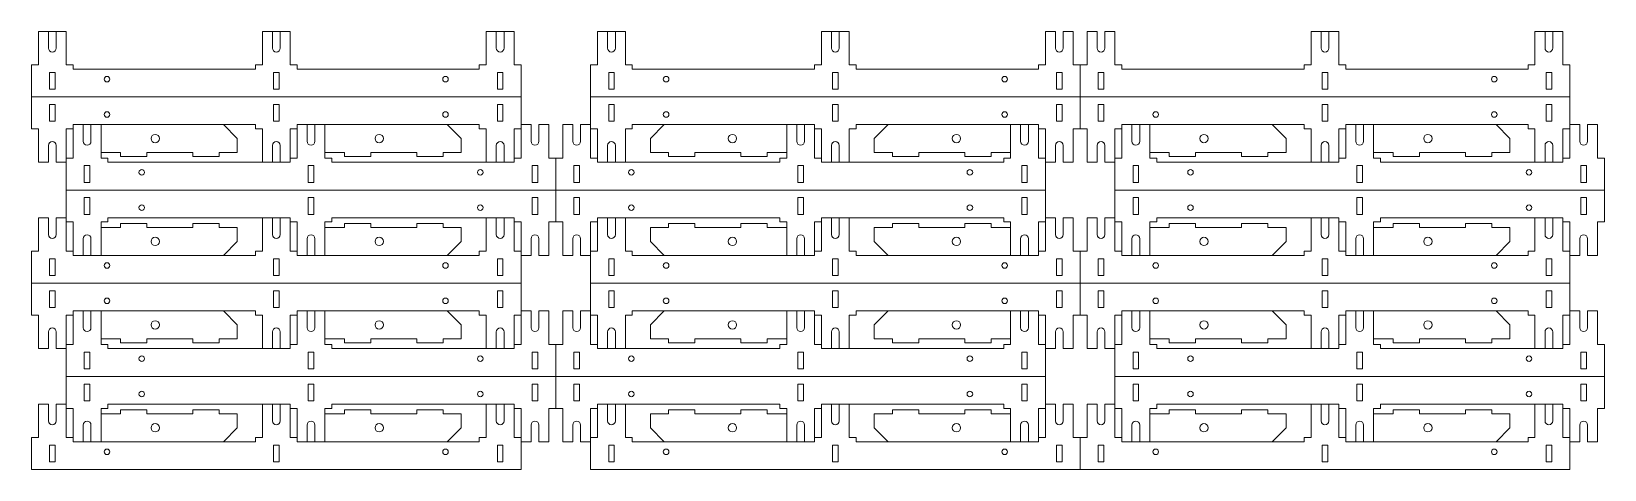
# Model space of a CAD drawing. Header units: millimetres. Extents: x -298 to 267, y -147 to 10.
import ezdxf

# ---------------------------------------------------------------- set-up
doc = ezdxf.new("R2010")
doc.units = ezdxf.units.MM
doc.header["$MEASUREMENT"] = 0
doc.layers.add('Layer 1', color=7, linetype='Continuous')

msp = doc.modelspace()

# ---------------------------------------------------------------- linework, layer by layer
at = {"layer": 'Layer 1', "color": 250, "lineweight": 9}
for points in [[(-292.2831, -30.724), (-292.2831, -36.724), (-295.8831, -36.724), (-295.8831, -24.724), (-298.3831, -24.724), (-298.3831, -13.224), (-298.3831, -1.724), (-295.8831, -1.724), (-295.8831, 10.276), (-285.8831, 10.276), (-285.8831, -1.724), (-283.3831, -1.724), (-283.3831, -3.224), (-217.8831, -3.224), (-217.8831, -1.724), (-215.3831, -1.724), (-215.3831, 10.276), (-205.3831, 10.276), (-205.3831, -1.724), (-202.8831, -1.724), (-202.8831, -3.224), (-137.3831, -3.224), (-137.3831, -1.724), (-134.8831, -1.724), (-134.8831, 10.276), (-124.8831, 10.276), (-124.8831, -1.724), (-122.3831, -1.724), (-122.3831, -13.224)], [(69.7169, 4.276), (69.7169, 10.276), (66.1169, 10.276), (66.1169, -1.724), (63.6169, -1.724), (63.6169, -3.224), (-1.8831, -3.224), (-1.8831, -1.724), (-4.3831, -1.724), (-4.3831, 10.276), (-14.3831, 10.276), (-14.3831, -1.724), (-16.8831, -1.724), (-16.8831, -3.224), (-82.3831, -3.224), (-82.3831, -1.724), (-84.8831, -1.724), (-84.8831, 10.276), (-94.8831, 10.276), (-94.8831, -1.724), (-97.3831, -1.724), (-97.3831, -13.224)], [(72.5169, -30.724), (72.5169, -36.724), (76.1169, -36.724), (76.1169, -24.724), (78.6169, -24.724), (78.6169, -13.224), (78.6169, -1.724), (76.1169, -1.724), (76.1169, 10.276), (72.5169, 10.276), (72.5169, 4.276)], [(84.7169, 4.276), (84.7169, 10.276), (81.1169, 10.276), (81.1169, -1.724), (78.6169, -1.724)], [(254.6169, -13.224), (254.6169, -1.724), (252.1169, -1.724), (252.1169, 10.276), (242.1169, 10.276), (242.1169, -1.724), (239.6169, -1.724), (239.6169, -3.224), (174.1169, -3.224), (174.1169, -1.724), (171.6169, -1.724), (171.6169, 10.276), (161.6169, 10.276), (161.6169, -1.724), (159.1169, -1.724), (159.1169, -3.224), (93.6169, -3.224), (93.6169, -1.724), (91.1169, -1.724), (91.1169, 10.276), (87.5169, 10.276), (87.5169, 4.276)], [(-298.3831, -13.224), (-122.3831, -13.224), (-122.3831, -24.724), (-124.8831, -24.724), (-124.8831, -36.724), (-190.3831, -36.724), (-190.3831, -35.224), (-192.8831, -35.224), (-192.8831, -23.224)], [(-26.8831, -23.224), (-26.8831, -35.224), (-29.3831, -35.224), (-29.3831, -36.724), (-94.8831, -36.724), (-94.8831, -24.724), (-97.3831, -24.724), (-97.3831, -13.224), (254.6169, -13.224), (254.6169, -24.724), (252.1169, -24.724), (252.1169, -36.724), (186.6169, -36.724), (186.6169, -35.224), (184.1169, -35.224), (184.1169, -23.224)], [(-211.7831, -30.724), (-211.7831, -36.724), (-215.3831, -36.724), (-215.3831, -24.724), (-217.8831, -24.724), (-217.8831, -23.224), (-283.3831, -23.224), (-283.3831, -24.724), (-285.8831, -24.724), (-285.8831, -36.724), (-289.4831, -36.724), (-289.4831, -30.724)], [(-283.3831, -23.224), (-283.3831, -35.224), (-285.8831, -35.224), (-285.8831, -58.224), (-283.3831, -58.224), (-283.3831, -70.224)], [(-273.3831, -23.224), (-273.3831, -35.224), (-270.8831, -35.224), (-270.8831, -36.724), (-205.3831, -36.724)], [(-202.8831, -24.724), (-205.3831, -24.724), (-205.3831, -36.724), (-208.9831, -36.724), (-208.9831, -30.724)], [(-205.3831, -35.224), (-202.8831, -35.224), (-202.8831, -23.224), (-137.3831, -23.224), (-137.3831, -24.724), (-134.8831, -24.724), (-134.8831, -36.724)], [(-118.7831, -29.224), (-118.7831, -23.224), (-122.3831, -23.224), (-122.3831, -35.224), (-124.8831, -35.224)], [(-115.9831, -64.224), (-115.9831, -70.224), (-112.3831, -70.224), (-112.3831, -58.224), (-109.8831, -58.224), (-109.8831, -35.224), (-112.3831, -35.224), (-112.3831, -23.224), (-115.9831, -23.224), (-115.9831, -29.224)], [(-109.8831, -35.224), (-107.3831, -35.224), (-107.3831, -23.224), (-103.7831, -23.224), (-103.7831, -29.224)], [(-100.9831, -29.224), (-100.9831, -23.224), (-97.3831, -23.224), (-97.3831, -35.224), (-94.8831, -35.224)], [(-14.3831, -35.224), (-16.8831, -35.224), (-16.8831, -23.224), (-82.3831, -23.224), (-82.3831, -24.724), (-84.8831, -24.724), (-84.8831, -36.724)], [(-16.8831, -24.724), (-14.3831, -24.724), (-14.3831, -36.724), (-10.7831, -36.724), (-10.7831, -30.724)], [(53.6169, -23.224), (53.6169, -35.224), (51.1169, -35.224), (51.1169, -36.724), (-14.3831, -36.724)], [(-7.9831, -30.724), (-7.9831, -36.724), (-4.3831, -36.724), (-4.3831, -24.724), (-1.8831, -24.724), (-1.8831, -23.224), (63.6169, -23.224), (63.6169, -24.724), (66.1169, -24.724), (66.1169, -36.724), (69.7169, -36.724), (69.7169, -30.724)], [(63.6169, -23.224), (63.6169, -35.224), (66.1169, -35.224), (66.1169, -56.724), (66.1169, -68.724), (63.6169, -68.724), (63.6169, -70.224), (-1.8831, -70.224), (-1.8831, -68.724), (-4.3831, -68.724), (-4.3831, -56.724)], [(84.7169, -30.724), (84.7169, -36.724), (81.1169, -36.724), (81.1169, -24.724), (78.6169, -24.724)], [(165.2169, -30.724), (165.2169, -36.724), (161.6169, -36.724), (161.6169, -24.724), (159.1169, -24.724), (159.1169, -23.224), (93.6169, -23.224), (93.6169, -24.724), (91.1169, -24.724), (91.1169, -36.724), (87.5169, -36.724), (87.5169, -30.724)], [(93.6169, -23.224), (93.6169, -35.224), (91.1169, -35.224), (91.1169, -58.224), (93.6169, -58.224), (93.6169, -70.224)], [(103.6169, -23.224), (103.6169, -35.224), (106.1169, -35.224), (106.1169, -36.724), (171.6169, -36.724)], [(174.1169, -24.724), (171.6169, -24.724), (171.6169, -36.724), (168.0169, -36.724), (168.0169, -30.724)], [(171.6169, -35.224), (174.1169, -35.224), (174.1169, -23.224), (239.6169, -23.224), (239.6169, -24.724), (242.1169, -24.724), (242.1169, -36.724)], [(252.1169, -35.224), (254.6169, -35.224), (254.6169, -23.224), (258.2169, -23.224), (258.2169, -29.224)], [(261.0169, -29.224), (261.0169, -23.224), (264.6169, -23.224), (264.6169, -35.224), (267.1169, -35.224), (267.1169, -58.224), (264.6169, -58.224), (264.6169, -70.224), (261.0169, -70.224), (261.0169, -64.224)], [(-285.8831, -46.724), (-109.8831, -46.724), (66.1169, -46.724)], [(91.1169, -46.724), (267.1169, -46.724)], [(-292.2831, -97.724), (-292.2831, -103.724), (-295.8831, -103.724), (-295.8831, -91.724), (-298.3831, -91.724), (-298.3831, -80.224), (-298.3831, -68.724), (-295.8831, -68.724), (-295.8831, -56.724), (-292.2831, -56.724), (-292.2831, -62.724)], [(-289.4831, -62.724), (-289.4831, -56.724), (-285.8831, -56.724), (-285.8831, -68.724), (-283.3831, -68.724), (-283.3831, -70.224), (-217.8831, -70.224), (-217.8831, -68.724), (-215.3831, -68.724), (-215.3831, -56.724)], [(-273.3831, -70.224), (-273.3831, -58.224), (-270.8831, -58.224), (-270.8831, -56.724), (-205.3831, -56.724), (-205.3831, -68.724), (-202.8831, -68.724)], [(-205.3831, -58.224), (-202.8831, -58.224), (-202.8831, -70.224), (-137.3831, -70.224), (-137.3831, -68.724), (-134.8831, -68.724), (-134.8831, -56.724)], [(-122.3831, -80.224), (-122.3831, -68.724), (-124.8831, -68.724), (-124.8831, -56.724), (-190.3831, -56.724), (-190.3831, -58.224), (-192.8831, -58.224), (-192.8831, -70.224)], [(-124.8831, -58.224), (-122.3831, -58.224), (-122.3831, -70.224), (-118.7831, -70.224), (-118.7831, -64.224)], [(-97.3831, -80.224), (-97.3831, -68.724), (-94.8831, -68.724), (-94.8831, -56.724), (-29.3831, -56.724), (-29.3831, -58.224), (-26.8831, -58.224), (-26.8831, -70.224)], [(-14.3831, -58.224), (-16.8831, -58.224), (-16.8831, -70.224), (-82.3831, -70.224), (-82.3831, -68.724), (-84.8831, -68.724), (-84.8831, -56.724)], [(53.6169, -70.224), (53.6169, -58.224), (51.1169, -58.224), (51.1169, -56.724), (-14.3831, -56.724), (-14.3831, -68.724), (-16.8831, -68.724)], [(69.7169, -62.724), (69.7169, -56.724), (66.1169, -56.724)], [(72.5169, -97.724), (72.5169, -103.724), (76.1169, -103.724), (76.1169, -91.724), (78.6169, -91.724), (78.6169, -80.224), (78.6169, -68.724), (76.1169, -68.724), (76.1169, -56.724), (72.5169, -56.724), (72.5169, -62.724)], [(78.6169, -68.724), (81.1169, -68.724), (81.1169, -56.724), (84.7169, -56.724), (84.7169, -62.724)], [(87.5169, -62.724), (87.5169, -56.724), (91.1169, -56.724), (91.1169, -68.724), (93.6169, -68.724), (93.6169, -70.224), (159.1169, -70.224), (159.1169, -68.724), (161.6169, -68.724), (161.6169, -56.724)], [(103.6169, -70.224), (103.6169, -58.224), (106.1169, -58.224), (106.1169, -56.724), (171.6169, -56.724), (171.6169, -68.724), (174.1169, -68.724)], [(171.6169, -58.224), (174.1169, -58.224), (174.1169, -70.224), (239.6169, -70.224), (239.6169, -68.724), (242.1169, -68.724), (242.1169, -56.724)], [(254.6169, -80.224), (254.6169, -68.724), (252.1169, -68.724), (252.1169, -56.724), (186.6169, -56.724), (186.6169, -58.224), (184.1169, -58.224), (184.1169, -70.224)], [(258.2169, -64.224), (258.2169, -70.224), (254.6169, -70.224), (254.6169, -58.224), (252.1169, -58.224)], [(-298.3831, -80.224), (-122.3831, -80.224), (-122.3831, -91.724), (-124.8831, -91.724), (-124.8831, -103.724), (-190.3831, -103.724), (-190.3831, -102.224), (-192.8831, -102.224), (-192.8831, -90.224)], [(-26.8831, -90.224), (-26.8831, -102.224), (-29.3831, -102.224), (-29.3831, -103.724), (-94.8831, -103.724), (-94.8831, -91.724), (-97.3831, -91.724), (-97.3831, -80.224), (254.6169, -80.224), (254.6169, -91.724), (252.1169, -91.724), (252.1169, -103.724), (186.6169, -103.724), (186.6169, -102.224), (184.1169, -102.224), (184.1169, -90.224)], [(-211.7831, -97.724), (-211.7831, -103.724), (-215.3831, -103.724), (-215.3831, -91.724), (-217.8831, -91.724), (-217.8831, -90.224), (-283.3831, -90.224), (-283.3831, -91.724), (-285.8831, -91.724), (-285.8831, -103.724), (-289.4831, -103.724), (-289.4831, -97.724)], [(-283.3831, -90.224), (-283.3831, -102.224), (-285.8831, -102.224), (-285.8831, -125.224), (-283.3831, -125.224), (-283.3831, -137.224)], [(-273.3831, -90.224), (-273.3831, -102.224), (-270.8831, -102.224), (-270.8831, -103.724), (-205.3831, -103.724)], [(-205.3831, -102.224), (-202.8831, -102.224), (-202.8831, -90.224), (-137.3831, -90.224), (-137.3831, -91.724), (-134.8831, -91.724), (-134.8831, -103.724)], [(-118.7831, -96.224), (-118.7831, -90.224), (-122.3831, -90.224), (-122.3831, -102.224), (-124.8831, -102.224)], [(-115.9831, -131.224), (-115.9831, -137.224), (-112.3831, -137.224), (-112.3831, -125.224), (-109.8831, -125.224), (-109.8831, -102.224), (-112.3831, -102.224), (-112.3831, -90.224), (-115.9831, -90.224), (-115.9831, -96.224)], [(-109.8831, -102.224), (-107.3831, -102.224), (-107.3831, -90.224), (-103.7831, -90.224), (-103.7831, -96.224)], [(-100.9831, -96.224), (-100.9831, -90.224), (-97.3831, -90.224), (-97.3831, -102.224), (-94.8831, -102.224)], [(-14.3831, -102.224), (-16.8831, -102.224), (-16.8831, -90.224), (-82.3831, -90.224), (-82.3831, -91.724), (-84.8831, -91.724), (-84.8831, -103.724)], [(53.6169, -90.224), (53.6169, -102.224), (51.1169, -102.224), (51.1169, -103.724), (-14.3831, -103.724)], [(-7.9831, -97.724), (-7.9831, -103.724), (-4.3831, -103.724), (-4.3831, -91.724), (-1.8831, -91.724), (-1.8831, -90.224), (63.6169, -90.224), (63.6169, -91.724), (66.1169, -91.724), (66.1169, -103.724), (69.7169, -103.724), (69.7169, -97.724)], [(63.6169, -90.224), (63.6169, -102.224), (66.1169, -102.224), (66.1169, -123.724), (66.1169, -135.724), (63.6169, -135.724), (63.6169, -137.224), (-1.8831, -137.224), (-1.8831, -135.724), (-4.3831, -135.724), (-4.3831, -123.724)], [(165.2169, -97.724), (165.2169, -103.724), (161.6169, -103.724), (161.6169, -91.724), (159.1169, -91.724), (159.1169, -90.224), (93.6169, -90.224), (93.6169, -91.724), (91.1169, -91.724), (91.1169, -103.724), (87.5169, -103.724), (87.5169, -97.724)], [(93.6169, -90.224), (93.6169, -102.224), (91.1169, -102.224), (91.1169, -125.224), (93.6169, -125.224), (93.6169, -137.224)], [(103.6169, -90.224), (103.6169, -102.224), (106.1169, -102.224), (106.1169, -103.724), (171.6169, -103.724)], [(171.6169, -102.224), (174.1169, -102.224), (174.1169, -90.224), (239.6169, -90.224), (239.6169, -91.724), (242.1169, -91.724), (242.1169, -103.724)], [(252.1169, -102.224), (254.6169, -102.224), (254.6169, -90.224), (258.2169, -90.224), (258.2169, -96.224)], [(261.0169, -96.224), (261.0169, -90.224), (264.6169, -90.224), (264.6169, -102.224), (267.1169, -102.224), (267.1169, -125.224), (264.6169, -125.224), (264.6169, -137.224), (261.0169, -137.224), (261.0169, -131.224)], [(-202.8831, -91.724), (-205.3831, -91.724), (-205.3831, -103.724), (-208.9831, -103.724), (-208.9831, -97.724)], [(-16.8831, -91.724), (-14.3831, -91.724), (-14.3831, -103.724), (-10.7831, -103.724), (-10.7831, -97.724)], [(84.7169, -97.724), (84.7169, -103.724), (81.1169, -103.724), (81.1169, -91.724), (78.6169, -91.724)], [(174.1169, -91.724), (171.6169, -91.724), (171.6169, -103.724), (168.0169, -103.724), (168.0169, -97.724)], [(-285.8831, -113.724), (-109.8831, -113.724), (66.1169, -113.724)], [(91.1169, -113.724), (267.1169, -113.724)], [(-292.2831, -129.724), (-292.2831, -123.724), (-295.8831, -123.724), (-295.8831, -135.724), (-298.3831, -135.724), (-298.3831, -147.224), (-122.3831, -147.224), (-122.3831, -135.724), (-124.8831, -135.724), (-124.8831, -123.724), (-190.3831, -123.724), (-190.3831, -125.224), (-192.8831, -125.224), (-192.8831, -137.224)], [(-215.3831, -123.724), (-215.3831, -135.724), (-217.8831, -135.724), (-217.8831, -137.224), (-283.3831, -137.224), (-283.3831, -135.724), (-285.8831, -135.724), (-285.8831, -123.724), (-289.4831, -123.724), (-289.4831, -129.724)], [(-273.3831, -137.224), (-273.3831, -125.224), (-270.8831, -125.224), (-270.8831, -123.724), (-205.3831, -123.724), (-205.3831, -135.724), (-202.8831, -135.724)], [(-205.3831, -125.224), (-202.8831, -125.224), (-202.8831, -137.224), (-137.3831, -137.224), (-137.3831, -135.724), (-134.8831, -135.724), (-134.8831, -123.724)], [(-26.8831, -137.224), (-26.8831, -125.224), (-29.3831, -125.224), (-29.3831, -123.724), (-94.8831, -123.724), (-94.8831, -135.724), (-97.3831, -135.724), (-97.3831, -147.224), (254.6169, -147.224), (254.6169, -135.724), (252.1169, -135.724), (252.1169, -123.724), (186.6169, -123.724), (186.6169, -125.224), (184.1169, -125.224), (184.1169, -137.224)], [(-14.3831, -125.224), (-16.8831, -125.224), (-16.8831, -137.224), (-82.3831, -137.224), (-82.3831, -135.724), (-84.8831, -135.724), (-84.8831, -123.724)], [(53.6169, -137.224), (53.6169, -125.224), (51.1169, -125.224), (51.1169, -123.724), (-14.3831, -123.724), (-14.3831, -135.724), (-16.8831, -135.724)], [(69.7169, -129.724), (69.7169, -123.724), (66.1169, -123.724)], [(78.6169, -147.224), (78.6169, -135.724), (76.1169, -135.724), (76.1169, -123.724), (72.5169, -123.724), (72.5169, -129.724)], [(78.6169, -135.724), (81.1169, -135.724), (81.1169, -123.724), (84.7169, -123.724), (84.7169, -129.724)], [(87.5169, -129.724), (87.5169, -123.724), (91.1169, -123.724), (91.1169, -135.724), (93.6169, -135.724), (93.6169, -137.224), (159.1169, -137.224), (159.1169, -135.724), (161.6169, -135.724), (161.6169, -123.724)], [(103.6169, -137.224), (103.6169, -125.224), (106.1169, -125.224), (106.1169, -123.724), (171.6169, -123.724), (171.6169, -135.724), (174.1169, -135.724)], [(171.6169, -125.224), (174.1169, -125.224), (174.1169, -137.224), (239.6169, -137.224), (239.6169, -135.724), (242.1169, -135.724), (242.1169, -123.724)], [(-124.8831, -125.224), (-122.3831, -125.224), (-122.3831, -137.224), (-118.7831, -137.224), (-118.7831, -131.224)], [(-109.8831, -125.224), (-107.3831, -125.224), (-107.3831, -137.224), (-103.7831, -137.224), (-103.7831, -131.224)], [(-100.9831, -131.224), (-100.9831, -137.224), (-97.3831, -137.224), (-97.3831, -125.224), (-94.8831, -125.224)], [(258.2169, -131.224), (258.2169, -137.224), (254.6169, -137.224), (254.6169, -125.224), (252.1169, -125.224)]]:
    msp.add_lwpolyline(points, dxfattribs=at)
at = {"layer": 'Layer 1', "color": 240, "lineweight": 9}
for points in [[(-292.2831, 4.276), (-292.2831, 10.276)], [(-289.4831, 10.276), (-289.4831, 4.276)], [(-211.7831, 4.276), (-211.7831, 10.276)], [(-208.9831, 10.276), (-208.9831, 4.276)], [(-131.2831, 4.276), (-131.2831, 10.276)], [(-128.4831, 10.276), (-128.4831, 4.276)], [(-91.2831, 10.276), (-91.2831, 4.276)], [(-88.4831, 4.276), (-88.4831, 10.276)], [(-10.7831, 10.276), (-10.7831, 4.276)], [(-7.9831, 4.276), (-7.9831, 10.276)], [(165.2169, 4.276), (165.2169, 10.276)], [(168.0169, 10.276), (168.0169, 4.276)], [(245.7169, 4.276), (245.7169, 10.276)], [(248.5169, 10.276), (248.5169, 4.276)], [(-291.8831, -10.474), (-289.8831, -10.474), (-289.8831, -4.474), (-291.8831, -4.474), (-291.8831, -10.474)], [(-209.3831, -4.474), (-209.3831, -10.474), (-211.3831, -10.474), (-211.3831, -4.474), (-209.3831, -4.474)], [(-128.8831, -4.474), (-128.8831, -10.474), (-130.8831, -10.474), (-130.8831, -4.474), (-128.8831, -4.474)], [(-90.8831, -4.474), (-90.8831, -10.474), (-88.8831, -10.474), (-88.8831, -4.474), (-90.8831, -4.474)], [(-10.3831, -4.474), (-10.3831, -10.474), (-8.3831, -10.474), (-8.3831, -4.474), (-10.3831, -4.474)], [(72.1169, -10.474), (70.1169, -10.474), (70.1169, -4.474), (72.1169, -4.474), (72.1169, -10.474)], [(85.1169, -10.474), (87.1169, -10.474), (87.1169, -4.474), (85.1169, -4.474), (85.1169, -10.474)], [(167.6169, -4.474), (167.6169, -10.474), (165.6169, -10.474), (165.6169, -4.474), (167.6169, -4.474)], [(248.1169, -4.474), (248.1169, -10.474), (246.1169, -10.474), (246.1169, -4.474), (248.1169, -4.474)], [(-291.8831, -15.974), (-289.8831, -15.974), (-289.8831, -21.974), (-291.8831, -21.974), (-291.8831, -15.974)], [(-209.3831, -21.974), (-209.3831, -15.974), (-211.3831, -15.974), (-211.3831, -21.974), (-209.3831, -21.974)], [(-128.8831, -21.974), (-128.8831, -15.974), (-130.8831, -15.974), (-130.8831, -21.974), (-128.8831, -21.974)], [(-90.8831, -21.974), (-90.8831, -15.974), (-88.8831, -15.974), (-88.8831, -21.974), (-90.8831, -21.974)], [(-10.3831, -21.974), (-10.3831, -15.974), (-8.3831, -15.974), (-8.3831, -21.974), (-10.3831, -21.974)], [(72.1169, -15.974), (70.1169, -15.974), (70.1169, -21.974), (72.1169, -21.974), (72.1169, -15.974)], [(85.1169, -15.974), (87.1169, -15.974), (87.1169, -21.974), (85.1169, -21.974), (85.1169, -15.974)], [(167.6169, -21.974), (167.6169, -15.974), (165.6169, -15.974), (165.6169, -21.974), (167.6169, -21.974)], [(248.1169, -21.974), (248.1169, -15.974), (246.1169, -15.974), (246.1169, -21.974), (248.1169, -21.974)], [(-279.7831, -29.224), (-279.7831, -23.224)], [(-276.9831, -23.224), (-276.9831, -29.224)], [(-229.3831, -23.224), (-224.3831, -28.224), (-224.3831, -33.224), (-230.8831, -33.224), (-230.8831, -34.724), (-240.3831, -34.724), (-240.3831, -33.224), (-256.8831, -33.224), (-256.8831, -34.724), (-266.3831, -34.724), (-266.3831, -33.224), (-273.3831, -33.224)], [(-199.2831, -29.224), (-199.2831, -23.224)], [(-196.4831, -23.224), (-196.4831, -29.224)], [(-148.8831, -23.224), (-143.8831, -28.224), (-143.8831, -33.224), (-150.3831, -33.224), (-150.3831, -34.724), (-159.8831, -34.724), (-159.8831, -33.224), (-176.3831, -33.224), (-176.3831, -34.724), (-185.8831, -34.724), (-185.8831, -33.224), (-192.8831, -33.224)], [(-70.8829, -23.224), (-75.8829, -28.224), (-75.8829, -33.224), (-69.3829, -33.224), (-69.3829, -34.724), (-59.8829, -34.724), (-59.8829, -33.224), (-43.3829, -33.224), (-43.3829, -34.724), (-33.8829, -34.724), (-33.8829, -33.224), (-26.8829, -33.224)], [(-23.2831, -23.224), (-23.2831, -29.224)], [(-20.4831, -29.224), (-20.4831, -23.224)], [(9.6171, -23.224), (4.6171, -28.224), (4.6171, -33.224), (11.1171, -33.224), (11.1171, -34.724), (20.6171, -34.724), (20.6171, -33.224), (37.1171, -33.224), (37.1171, -34.724), (46.6171, -34.724), (46.6171, -33.224), (53.6171, -33.224)], [(57.2169, -23.224), (57.2169, -29.224)], [(60.0169, -29.224), (60.0169, -23.224)], [(97.2169, -29.224), (97.2169, -23.224)], [(100.0169, -23.224), (100.0169, -29.224)], [(147.6167, -23.224), (152.6167, -28.224), (152.6167, -33.224), (146.1167, -33.224), (146.1167, -34.724), (136.6167, -34.724), (136.6167, -33.224), (120.1167, -33.224), (120.1167, -34.724), (110.6167, -34.724), (110.6167, -33.224), (103.6167, -33.224)], [(177.7169, -29.224), (177.7169, -23.224)], [(180.5169, -23.224), (180.5169, -29.224)], [(228.1167, -23.224), (233.1167, -28.224), (233.1167, -33.224), (226.6167, -33.224), (226.6167, -34.724), (217.1167, -34.724), (217.1167, -33.224), (200.6167, -33.224), (200.6167, -34.724), (191.1167, -34.724), (191.1167, -33.224), (184.1167, -33.224)], [(-131.2831, -30.724), (-131.2831, -36.724)], [(-128.4831, -36.724), (-128.4831, -30.724)], [(-91.2831, -36.724), (-91.2831, -30.724)], [(-88.4831, -30.724), (-88.4831, -36.724)], [(245.7169, -30.724), (245.7169, -36.724)], [(248.5169, -36.724), (248.5169, -30.724)], [(-279.3831, -43.974), (-277.3831, -43.974), (-277.3831, -37.974), (-279.3831, -37.974), (-279.3831, -43.974)], [(-196.8831, -37.974), (-196.8831, -43.974), (-198.8831, -43.974), (-198.8831, -37.974), (-196.8831, -37.974)], [(-116.3831, -37.974), (-116.3831, -43.974), (-118.3831, -43.974), (-118.3831, -37.974), (-116.3831, -37.974)], [(-103.3831, -37.974), (-103.3831, -43.974), (-101.3831, -43.974), (-101.3831, -37.974), (-103.3831, -37.974)], [(-22.8831, -37.974), (-22.8831, -43.974), (-20.8831, -43.974), (-20.8831, -37.974), (-22.8831, -37.974)], [(59.6169, -43.974), (57.6169, -43.974), (57.6169, -37.974), (59.6169, -37.974), (59.6169, -43.974)], [(97.6169, -43.974), (99.6169, -43.974), (99.6169, -37.974), (97.6169, -37.974), (97.6169, -43.974)], [(180.1169, -37.974), (180.1169, -43.974), (178.1169, -43.974), (178.1169, -37.974), (180.1169, -37.974)], [(260.6169, -37.974), (260.6169, -43.974), (258.6169, -43.974), (258.6169, -37.974), (260.6169, -37.974)], [(-279.3831, -49.474), (-277.3831, -49.474), (-277.3831, -55.474), (-279.3831, -55.474), (-279.3831, -49.474)], [(-196.8831, -55.474), (-196.8831, -49.474), (-198.8831, -49.474), (-198.8831, -55.474), (-196.8831, -55.474)], [(-116.3831, -55.474), (-116.3831, -49.474), (-118.3831, -49.474), (-118.3831, -55.474), (-116.3831, -55.474)], [(-103.3831, -55.474), (-103.3831, -49.474), (-101.3831, -49.474), (-101.3831, -55.474), (-103.3831, -55.474)], [(-22.8831, -55.474), (-22.8831, -49.474), (-20.8831, -49.474), (-20.8831, -55.474), (-22.8831, -55.474)], [(59.6169, -49.474), (57.6169, -49.474), (57.6169, -55.474), (59.6169, -55.474), (59.6169, -49.474)], [(97.6169, -49.474), (99.6169, -49.474), (99.6169, -55.474), (97.6169, -55.474), (97.6169, -49.474)], [(180.1169, -55.474), (180.1169, -49.474), (178.1169, -49.474), (178.1169, -55.474), (180.1169, -55.474)], [(260.6169, -55.474), (260.6169, -49.474), (258.6169, -49.474), (258.6169, -55.474), (260.6169, -55.474)], [(-229.3831, -70.224), (-224.3831, -65.224), (-224.3831, -60.224), (-230.8831, -60.224), (-230.8831, -58.724), (-240.3831, -58.724), (-240.3831, -60.224), (-256.8831, -60.224), (-256.8831, -58.724), (-266.3831, -58.724), (-266.3831, -60.224), (-273.3831, -60.224)], [(-211.7831, -62.724), (-211.7831, -56.724)], [(-208.9831, -56.724), (-208.9831, -62.724)], [(-148.8831, -70.224), (-143.8831, -65.224), (-143.8831, -60.224), (-150.3831, -60.224), (-150.3831, -58.724), (-159.8831, -58.724), (-159.8831, -60.224), (-176.3831, -60.224), (-176.3831, -58.724), (-185.8831, -58.724), (-185.8831, -60.224), (-192.8831, -60.224)], [(-131.2831, -62.724), (-131.2831, -56.724)], [(-128.4831, -56.724), (-128.4831, -62.724)], [(-109.8831, -58.224), (-107.3831, -58.224), (-107.3831, -70.224), (-103.7831, -70.224), (-103.7831, -64.224)], [(-100.9831, -64.224), (-100.9831, -70.224), (-97.3831, -70.224), (-97.3831, -58.224), (-94.8831, -58.224)], [(-91.2831, -56.724), (-91.2831, -62.724)], [(-88.4831, -62.724), (-88.4831, -56.724)], [(-70.8829, -70.224), (-75.8829, -65.224), (-75.8829, -60.224), (-69.3829, -60.224), (-69.3829, -58.724), (-59.8829, -58.724), (-59.8829, -60.224), (-43.3829, -60.224), (-43.3829, -58.724), (-33.8829, -58.724), (-33.8829, -60.224), (-26.8829, -60.224)], [(-10.7831, -56.724), (-10.7831, -62.724)], [(-7.9831, -62.724), (-7.9831, -56.724)], [(9.6171, -70.224), (4.6171, -65.224), (4.6171, -60.224), (11.1171, -60.224), (11.1171, -58.724), (20.6171, -58.724), (20.6171, -60.224), (37.1171, -60.224), (37.1171, -58.724), (46.6171, -58.724), (46.6171, -60.224), (53.6171, -60.224)], [(66.1169, -58.224), (63.6169, -58.224), (63.6169, -70.224)], [(147.6167, -70.224), (152.6167, -65.224), (152.6167, -60.224), (146.1167, -60.224), (146.1167, -58.724), (136.6167, -58.724), (136.6167, -60.224), (120.1167, -60.224), (120.1167, -58.724), (110.6167, -58.724), (110.6167, -60.224), (103.6167, -60.224)], [(165.2169, -62.724), (165.2169, -56.724)], [(168.0169, -56.724), (168.0169, -62.724)], [(228.1167, -70.224), (233.1167, -65.224), (233.1167, -60.224), (226.6167, -60.224), (226.6167, -58.724), (217.1167, -58.724), (217.1167, -60.224), (200.6167, -60.224), (200.6167, -58.724), (191.1167, -58.724), (191.1167, -60.224), (184.1167, -60.224)], [(245.7169, -62.724), (245.7169, -56.724)], [(248.5169, -56.724), (248.5169, -62.724)], [(-279.7831, -64.224), (-279.7831, -70.224)], [(-276.9831, -70.224), (-276.9831, -64.224)], [(-199.2831, -64.224), (-199.2831, -70.224)], [(-196.4831, -70.224), (-196.4831, -64.224)], [(-23.2831, -70.224), (-23.2831, -64.224)], [(-20.4831, -64.224), (-20.4831, -70.224)], [(57.2169, -70.224), (57.2169, -64.224)], [(60.0169, -64.224), (60.0169, -70.224)], [(97.2169, -64.224), (97.2169, -70.224)], [(100.0169, -70.224), (100.0169, -64.224)], [(177.7169, -64.224), (177.7169, -70.224)], [(180.5169, -70.224), (180.5169, -64.224)], [(-291.8831, -77.474), (-289.8831, -77.474), (-289.8831, -71.474), (-291.8831, -71.474), (-291.8831, -77.474)], [(-209.3831, -71.474), (-209.3831, -77.474), (-211.3831, -77.474), (-211.3831, -71.474), (-209.3831, -71.474)], [(-128.8831, -71.474), (-128.8831, -77.474), (-130.8831, -77.474), (-130.8831, -71.474), (-128.8831, -71.474)], [(-90.8831, -71.474), (-90.8831, -77.474), (-88.8831, -77.474), (-88.8831, -71.474), (-90.8831, -71.474)], [(-10.3831, -71.474), (-10.3831, -77.474), (-8.3831, -77.474), (-8.3831, -71.474), (-10.3831, -71.474)], [(72.1169, -77.474), (70.1169, -77.474), (70.1169, -71.474), (72.1169, -71.474), (72.1169, -77.474)], [(85.1169, -77.474), (87.1169, -77.474), (87.1169, -71.474), (85.1169, -71.474), (85.1169, -77.474)], [(167.6169, -71.474), (167.6169, -77.474), (165.6169, -77.474), (165.6169, -71.474), (167.6169, -71.474)], [(248.1169, -71.474), (248.1169, -77.474), (246.1169, -77.474), (246.1169, -71.474), (248.1169, -71.474)], [(-291.8831, -82.974), (-289.8831, -82.974), (-289.8831, -88.974), (-291.8831, -88.974), (-291.8831, -82.974)], [(-209.3831, -88.974), (-209.3831, -82.974), (-211.3831, -82.974), (-211.3831, -88.974), (-209.3831, -88.974)], [(-128.8831, -88.974), (-128.8831, -82.974), (-130.8831, -82.974), (-130.8831, -88.974), (-128.8831, -88.974)], [(-90.8831, -88.974), (-90.8831, -82.974), (-88.8831, -82.974), (-88.8831, -88.974), (-90.8831, -88.974)], [(-10.3831, -88.974), (-10.3831, -82.974), (-8.3831, -82.974), (-8.3831, -88.974), (-10.3831, -88.974)], [(72.1169, -82.974), (70.1169, -82.974), (70.1169, -88.974), (72.1169, -88.974), (72.1169, -82.974)], [(85.1169, -82.974), (87.1169, -82.974), (87.1169, -88.974), (85.1169, -88.974), (85.1169, -82.974)], [(167.6169, -88.974), (167.6169, -82.974), (165.6169, -82.974), (165.6169, -88.974), (167.6169, -88.974)], [(248.1169, -88.974), (248.1169, -82.974), (246.1169, -82.974), (246.1169, -88.974), (248.1169, -88.974)], [(-279.7831, -96.224), (-279.7831, -90.224)], [(-276.9831, -90.224), (-276.9831, -96.224)], [(-229.3831, -90.224), (-224.3831, -95.224), (-224.3831, -100.224), (-230.8831, -100.224), (-230.8831, -101.724), (-240.3831, -101.724), (-240.3831, -100.224), (-256.8831, -100.224), (-256.8831, -101.724), (-266.3831, -101.724), (-266.3831, -100.224), (-273.3831, -100.224)], [(-199.2831, -96.224), (-199.2831, -90.224)], [(-196.4831, -90.224), (-196.4831, -96.224)], [(-148.8831, -90.224), (-143.8831, -95.224), (-143.8831, -100.224), (-150.3831, -100.224), (-150.3831, -101.724), (-159.8831, -101.724), (-159.8831, -100.224), (-176.3831, -100.224), (-176.3831, -101.724), (-185.8831, -101.724), (-185.8831, -100.224), (-192.8831, -100.224)], [(-70.8829, -90.224), (-75.8829, -95.224), (-75.8829, -100.224), (-69.3829, -100.224), (-69.3829, -101.724), (-59.8829, -101.724), (-59.8829, -100.224), (-43.3829, -100.224), (-43.3829, -101.724), (-33.8829, -101.724), (-33.8829, -100.224), (-26.8829, -100.224)], [(-23.2831, -90.224), (-23.2831, -96.224)], [(-20.4831, -96.224), (-20.4831, -90.224)], [(9.6171, -90.224), (4.6171, -95.224), (4.6171, -100.224), (11.1171, -100.224), (11.1171, -101.724), (20.6171, -101.724), (20.6171, -100.224), (37.1171, -100.224), (37.1171, -101.724), (46.6171, -101.724), (46.6171, -100.224), (53.6171, -100.224)], [(57.2169, -90.224), (57.2169, -96.224)], [(60.0169, -96.224), (60.0169, -90.224)], [(97.2169, -96.224), (97.2169, -90.224)], [(100.0169, -90.224), (100.0169, -96.224)], [(147.6167, -90.224), (152.6167, -95.224), (152.6167, -100.224), (146.1167, -100.224), (146.1167, -101.724), (136.6167, -101.724), (136.6167, -100.224), (120.1167, -100.224), (120.1167, -101.724), (110.6167, -101.724), (110.6167, -100.224), (103.6167, -100.224)], [(177.7169, -96.224), (177.7169, -90.224)], [(180.5169, -90.224), (180.5169, -96.224)], [(228.1167, -90.224), (233.1167, -95.224), (233.1167, -100.224), (226.6167, -100.224), (226.6167, -101.724), (217.1167, -101.724), (217.1167, -100.224), (200.6167, -100.224), (200.6167, -101.724), (191.1167, -101.724), (191.1167, -100.224), (184.1167, -100.224)], [(-131.2831, -97.724), (-131.2831, -103.724)], [(-128.4831, -103.724), (-128.4831, -97.724)], [(-91.2831, -103.724), (-91.2831, -97.724)], [(-88.4831, -97.724), (-88.4831, -103.724)], [(245.7169, -97.724), (245.7169, -103.724)], [(248.5169, -103.724), (248.5169, -97.724)], [(-279.3831, -110.974), (-277.3831, -110.974), (-277.3831, -104.974), (-279.3831, -104.974), (-279.3831, -110.974)], [(-196.8831, -104.974), (-196.8831, -110.974), (-198.8831, -110.974), (-198.8831, -104.974), (-196.8831, -104.974)], [(-116.3831, -104.974), (-116.3831, -110.974), (-118.3831, -110.974), (-118.3831, -104.974), (-116.3831, -104.974)], [(-103.3831, -104.974), (-103.3831, -110.974), (-101.3831, -110.974), (-101.3831, -104.974), (-103.3831, -104.974)], [(-22.8831, -104.974), (-22.8831, -110.974), (-20.8831, -110.974), (-20.8831, -104.974), (-22.8831, -104.974)], [(59.6169, -110.974), (57.6169, -110.974), (57.6169, -104.974), (59.6169, -104.974), (59.6169, -110.974)], [(97.6169, -110.974), (99.6169, -110.974), (99.6169, -104.974), (97.6169, -104.974), (97.6169, -110.974)], [(180.1169, -104.974), (180.1169, -110.974), (178.1169, -110.974), (178.1169, -104.974), (180.1169, -104.974)], [(260.6169, -104.974), (260.6169, -110.974), (258.6169, -110.974), (258.6169, -104.974), (260.6169, -104.974)], [(-279.3831, -116.474), (-277.3831, -116.474), (-277.3831, -122.474), (-279.3831, -122.474), (-279.3831, -116.474)], [(-196.8831, -122.474), (-196.8831, -116.474), (-198.8831, -116.474), (-198.8831, -122.474), (-196.8831, -122.474)], [(-116.3831, -122.474), (-116.3831, -116.474), (-118.3831, -116.474), (-118.3831, -122.474), (-116.3831, -122.474)], [(-103.3831, -122.474), (-103.3831, -116.474), (-101.3831, -116.474), (-101.3831, -122.474), (-103.3831, -122.474)], [(-22.8831, -122.474), (-22.8831, -116.474), (-20.8831, -116.474), (-20.8831, -122.474), (-22.8831, -122.474)], [(59.6169, -116.474), (57.6169, -116.474), (57.6169, -122.474), (59.6169, -122.474), (59.6169, -116.474)], [(97.6169, -116.474), (99.6169, -116.474), (99.6169, -122.474), (97.6169, -122.474), (97.6169, -116.474)], [(180.1169, -122.474), (180.1169, -116.474), (178.1169, -116.474), (178.1169, -122.474), (180.1169, -122.474)], [(260.6169, -122.474), (260.6169, -116.474), (258.6169, -116.474), (258.6169, -122.474), (260.6169, -122.474)], [(-211.7831, -129.724), (-211.7831, -123.724)], [(-208.9831, -123.724), (-208.9831, -129.724)], [(-131.2831, -129.724), (-131.2831, -123.724)], [(-128.4831, -123.724), (-128.4831, -129.724)], [(-91.2831, -123.724), (-91.2831, -129.724)], [(-88.4831, -129.724), (-88.4831, -123.724)], [(-10.7831, -123.724), (-10.7831, -129.724)], [(-7.9831, -129.724), (-7.9831, -123.724)], [(165.2169, -129.724), (165.2169, -123.724)], [(168.0169, -123.724), (168.0169, -129.724)], [(245.7169, -129.724), (245.7169, -123.724)], [(248.5169, -123.724), (248.5169, -129.724)], [(-229.3831, -137.224), (-224.3831, -132.224), (-224.3831, -127.224), (-230.8831, -127.224), (-230.8831, -125.724), (-240.3831, -125.724), (-240.3831, -127.224), (-256.8831, -127.224), (-256.8831, -125.724), (-266.3831, -125.724), (-266.3831, -127.224), (-273.3831, -127.224)], [(-148.8831, -137.224), (-143.8831, -132.224), (-143.8831, -127.224), (-150.3831, -127.224), (-150.3831, -125.724), (-159.8831, -125.724), (-159.8831, -127.224), (-176.3831, -127.224), (-176.3831, -125.724), (-185.8831, -125.724), (-185.8831, -127.224), (-192.8831, -127.224)], [(-70.8829, -137.224), (-75.8829, -132.224), (-75.8829, -127.224), (-69.3829, -127.224), (-69.3829, -125.724), (-59.8829, -125.724), (-59.8829, -127.224), (-43.3829, -127.224), (-43.3829, -125.724), (-33.8829, -125.724), (-33.8829, -127.224), (-26.8829, -127.224)], [(9.6171, -137.224), (4.6171, -132.224), (4.6171, -127.224), (11.1171, -127.224), (11.1171, -125.724), (20.6171, -125.724), (20.6171, -127.224), (37.1171, -127.224), (37.1171, -125.724), (46.6171, -125.724), (46.6171, -127.224), (53.6171, -127.224)], [(66.1169, -125.224), (63.6169, -125.224), (63.6169, -137.224)], [(147.6167, -137.224), (152.6167, -132.224), (152.6167, -127.224), (146.1167, -127.224), (146.1167, -125.724), (136.6167, -125.724), (136.6167, -127.224), (120.1167, -127.224), (120.1167, -125.724), (110.6167, -125.724), (110.6167, -127.224), (103.6167, -127.224)], [(228.1167, -137.224), (233.1167, -132.224), (233.1167, -127.224), (226.6167, -127.224), (226.6167, -125.724), (217.1167, -125.724), (217.1167, -127.224), (200.6167, -127.224), (200.6167, -125.724), (191.1167, -125.724), (191.1167, -127.224), (184.1167, -127.224)], [(-279.7831, -131.224), (-279.7831, -137.224)], [(-276.9831, -137.224), (-276.9831, -131.224)], [(-199.2831, -131.224), (-199.2831, -137.224)], [(-196.4831, -137.224), (-196.4831, -131.224)], [(-23.2831, -137.224), (-23.2831, -131.224)], [(-20.4831, -131.224), (-20.4831, -137.224)], [(57.2169, -137.224), (57.2169, -131.224)], [(60.0169, -131.224), (60.0169, -137.224)], [(97.2169, -131.224), (97.2169, -137.224)], [(100.0169, -137.224), (100.0169, -131.224)], [(177.7169, -131.224), (177.7169, -137.224)], [(180.5169, -137.224), (180.5169, -131.224)], [(-291.8831, -144.474), (-289.8831, -144.474), (-289.8831, -138.474), (-291.8831, -138.474), (-291.8831, -144.474)], [(-209.3831, -138.474), (-209.3831, -144.474), (-211.3831, -144.474), (-211.3831, -138.474), (-209.3831, -138.474)], [(-128.8831, -138.474), (-128.8831, -144.474), (-130.8831, -144.474), (-130.8831, -138.474), (-128.8831, -138.474)], [(-90.8831, -138.474), (-90.8831, -144.474), (-88.8831, -144.474), (-88.8831, -138.474), (-90.8831, -138.474)], [(-10.3831, -138.474), (-10.3831, -144.474), (-8.3831, -144.474), (-8.3831, -138.474), (-10.3831, -138.474)], [(72.1169, -144.474), (70.1169, -144.474), (70.1169, -138.474), (72.1169, -138.474), (72.1169, -144.474)], [(85.1169, -144.474), (87.1169, -144.474), (87.1169, -138.474), (85.1169, -138.474), (85.1169, -144.474)], [(167.6169, -138.474), (167.6169, -144.474), (165.6169, -144.474), (165.6169, -138.474), (167.6169, -138.474)], [(248.1169, -138.474), (248.1169, -144.474), (246.1169, -144.474), (246.1169, -138.474), (248.1169, -138.474)]]:
    msp.add_lwpolyline(points, dxfattribs=at)
for points, knots in [([(-289.4831, 4.276), (-289.4831, 3.5028), (-290.1099, 2.876), (-290.8831, 2.876), (-291.6563, 2.876), (-292.2831, 3.5028), (-292.2831, 4.276)], [0, 0, 0, 0, 1, 1, 1, 2, 2, 2, 2]), ([(-208.9831, 4.276), (-208.9831, 3.5028), (-209.6099, 2.876), (-210.3831, 2.876), (-211.1563, 2.876), (-211.7831, 3.5028), (-211.7831, 4.276)], [0, 0, 0, 0, 1, 1, 1, 2, 2, 2, 2]), ([(-128.4831, 4.276), (-128.4831, 3.5028), (-129.1099, 2.876), (-129.8831, 2.876), (-130.6563, 2.876), (-131.2831, 3.5028), (-131.2831, 4.276)], [0, 0, 0, 0, 1, 1, 1, 2, 2, 2, 2]), ([(-91.2831, 4.276), (-91.2831, 3.5028), (-90.6563, 2.876), (-89.8831, 2.876), (-89.1099, 2.876), (-88.4831, 3.5028), (-88.4831, 4.276)], [0, 0, 0, 0, 1, 1, 1, 2, 2, 2, 2]), ([(-10.7831, 4.276), (-10.7831, 3.5028), (-10.1563, 2.876), (-9.3831, 2.876), (-8.6099, 2.876), (-7.9831, 3.5028), (-7.9831, 4.276)], [0, 0, 0, 0, 1, 1, 1, 2, 2, 2, 2]), ([(168.0169, 4.276), (168.0169, 3.5028), (167.3901, 2.876), (166.6169, 2.876), (165.8437, 2.876), (165.2169, 3.5028), (165.2169, 4.276)], [0, 0, 0, 0, 1, 1, 1, 2, 2, 2, 2]), ([(248.5169, 4.276), (248.5169, 3.5028), (247.8901, 2.876), (247.1169, 2.876), (246.3437, 2.876), (245.7169, 3.5028), (245.7169, 4.276)], [0, 0, 0, 0, 1, 1, 1, 2, 2, 2, 2]), ([(-272.2341, -6.874), (-272.2341, -6.3217), (-271.7864, -5.874), (-271.2341, -5.874), (-270.6818, -5.874), (-270.2341, -6.3217), (-270.2341, -6.874), (-270.2341, -7.4263), (-270.6818, -7.874), (-271.2341, -7.874), (-271.7864, -7.874), (-272.2341, -7.4263), (-272.2341, -6.874)], [0, 0, 0, 0, 1, 1, 1, 2, 2, 2, 3, 3, 3, 4, 4, 4, 4]), ([(-150.5322, -6.874), (-150.5322, -6.3217), (-150.0845, -5.874), (-149.5322, -5.874), (-148.9799, -5.874), (-148.5322, -6.3217), (-148.5322, -6.874), (-148.5322, -7.4263), (-148.9799, -7.874), (-149.5322, -7.874), (-150.0845, -7.874), (-150.5322, -7.4263), (-150.5322, -6.874)], [0, 0, 0, 0, 1, 1, 1, 2, 2, 2, 3, 3, 3, 4, 4, 4, 4]), ([(-69.234, -6.874), (-69.234, -6.3217), (-69.6817, -5.874), (-70.234, -5.874), (-70.7863, -5.874), (-71.234, -6.3217), (-71.234, -6.874), (-71.234, -7.4263), (-70.7863, -7.874), (-70.234, -7.874), (-69.6817, -7.874), (-69.234, -7.4263), (-69.234, -6.874)], [0, 0, 0, 0, 1, 1, 1, 2, 2, 2, 3, 3, 3, 4, 4, 4, 4]), ([(52.4679, -6.874), (52.4679, -6.3217), (52.0202, -5.874), (51.4679, -5.874), (50.9156, -5.874), (50.4679, -6.3217), (50.4679, -6.874), (50.4679, -7.4263), (50.9156, -7.874), (51.4679, -7.874), (52.0202, -7.874), (52.4679, -7.4263), (52.4679, -6.874)], [0, 0, 0, 0, 1, 1, 1, 2, 2, 2, 3, 3, 3, 4, 4, 4, 4]), ([(226.4678, -6.874), (226.4678, -6.3217), (226.9155, -5.874), (227.4678, -5.874), (228.0201, -5.874), (228.4678, -6.3217), (228.4678, -6.874), (228.4678, -7.4263), (228.0201, -7.874), (227.4678, -7.874), (226.9155, -7.874), (226.4678, -7.4263), (226.4678, -6.874)], [0, 0, 0, 0, 1, 1, 1, 2, 2, 2, 3, 3, 3, 4, 4, 4, 4]), ([(-272.2341, -19.574), (-272.2341, -20.1263), (-271.7864, -20.574), (-271.2341, -20.574), (-270.6818, -20.574), (-270.2341, -20.1263), (-270.2341, -19.574), (-270.2341, -19.0217), (-270.6818, -18.574), (-271.2341, -18.574), (-271.7864, -18.574), (-272.2341, -19.0217), (-272.2341, -19.574)], [0, 0, 0, 0, 1, 1, 1, 2, 2, 2, 3, 3, 3, 4, 4, 4, 4]), ([(-150.5322, -19.574), (-150.5322, -20.1263), (-150.0845, -20.574), (-149.5322, -20.574), (-148.9799, -20.574), (-148.5322, -20.1263), (-148.5322, -19.574), (-148.5322, -19.0217), (-148.9799, -18.574), (-149.5322, -18.574), (-150.0845, -18.574), (-150.5322, -19.0217), (-150.5322, -19.574)], [0, 0, 0, 0, 1, 1, 1, 2, 2, 2, 3, 3, 3, 4, 4, 4, 4]), ([(-69.234, -19.574), (-69.234, -20.1263), (-69.6817, -20.574), (-70.234, -20.574), (-70.7863, -20.574), (-71.234, -20.1263), (-71.234, -19.574), (-71.234, -19.0217), (-70.7863, -18.574), (-70.234, -18.574), (-69.6817, -18.574), (-69.234, -19.0217), (-69.234, -19.574)], [0, 0, 0, 0, 1, 1, 1, 2, 2, 2, 3, 3, 3, 4, 4, 4, 4]), ([(52.4679, -19.574), (52.4679, -20.1263), (52.0202, -20.574), (51.4679, -20.574), (50.9156, -20.574), (50.4679, -20.1263), (50.4679, -19.574), (50.4679, -19.0217), (50.9156, -18.574), (51.4679, -18.574), (52.0202, -18.574), (52.4679, -19.0217), (52.4679, -19.574)], [0, 0, 0, 0, 1, 1, 1, 2, 2, 2, 3, 3, 3, 4, 4, 4, 4]), ([(104.7659, -19.574), (104.7659, -20.1263), (105.2136, -20.574), (105.7659, -20.574), (106.3182, -20.574), (106.7659, -20.1263), (106.7659, -19.574), (106.7659, -19.0217), (106.3182, -18.574), (105.7659, -18.574), (105.2136, -18.574), (104.7659, -19.0217), (104.7659, -19.574)], [0, 0, 0, 0, 1, 1, 1, 2, 2, 2, 3, 3, 3, 4, 4, 4, 4]), ([(226.4678, -19.574), (226.4678, -20.1263), (226.9155, -20.574), (227.4678, -20.574), (228.0201, -20.574), (228.4678, -20.1263), (228.4678, -19.574), (228.4678, -19.0217), (228.0201, -18.574), (227.4678, -18.574), (226.9155, -18.574), (226.4678, -19.0217), (226.4678, -19.574)], [0, 0, 0, 0, 1, 1, 1, 2, 2, 2, 3, 3, 3, 4, 4, 4, 4]), ([(-252.3831, -28.224), (-252.3831, -29.0524), (-253.0547, -29.724), (-253.8831, -29.724), (-254.7115, -29.724), (-255.3831, -29.0524), (-255.3831, -28.224), (-255.3831, -27.3956), (-254.7115, -26.724), (-253.8831, -26.724), (-253.0547, -26.724), (-252.3831, -27.3955), (-252.3831, -28.224)], [0, 0, 0, 0, 1, 1, 1, 2, 2, 2, 3, 3, 3, 4, 4, 4, 4]), ([(-171.8831, -28.224), (-171.8831, -29.0524), (-172.5547, -29.724), (-173.3831, -29.724), (-174.2115, -29.724), (-174.8831, -29.0524), (-174.8831, -28.224), (-174.8831, -27.3956), (-174.2115, -26.724), (-173.3831, -26.724), (-172.5547, -26.724), (-171.8831, -27.3955), (-171.8831, -28.224)], [0, 0, 0, 0, 1, 1, 1, 2, 2, 2, 3, 3, 3, 4, 4, 4, 4]), ([(-47.8829, -28.224), (-47.8829, -29.0524), (-47.2113, -29.724), (-46.3829, -29.724), (-45.5545, -29.724), (-44.8829, -29.0524), (-44.8829, -28.224), (-44.8829, -27.3956), (-45.5545, -26.724), (-46.3829, -26.724), (-47.2113, -26.724), (-47.8829, -27.3955), (-47.8829, -28.224)], [0, 0, 0, 0, 1, 1, 1, 2, 2, 2, 3, 3, 3, 4, 4, 4, 4]), ([(32.6171, -28.224), (32.6171, -29.0524), (33.2887, -29.724), (34.1171, -29.724), (34.9455, -29.724), (35.6171, -29.0524), (35.6171, -28.224), (35.6171, -27.3956), (34.9455, -26.724), (34.1171, -26.724), (33.2887, -26.724), (32.6171, -27.3955), (32.6171, -28.224)], [0, 0, 0, 0, 1, 1, 1, 2, 2, 2, 3, 3, 3, 4, 4, 4, 4]), ([(124.6167, -28.224), (124.6167, -29.0524), (123.9451, -29.724), (123.1167, -29.724), (122.2883, -29.724), (121.6167, -29.0524), (121.6167, -28.224), (121.6167, -27.3956), (122.2883, -26.724), (123.1167, -26.724), (123.9451, -26.724), (124.6167, -27.3955), (124.6167, -28.224)], [0, 0, 0, 0, 1, 1, 1, 2, 2, 2, 3, 3, 3, 4, 4, 4, 4]), ([(205.1167, -28.224), (205.1167, -29.0524), (204.4451, -29.724), (203.6167, -29.724), (202.7883, -29.724), (202.1167, -29.0524), (202.1167, -28.224), (202.1167, -27.3956), (202.7883, -26.724), (203.6167, -26.724), (204.4451, -26.724), (205.1167, -27.3955), (205.1167, -28.224)], [0, 0, 0, 0, 1, 1, 1, 2, 2, 2, 3, 3, 3, 4, 4, 4, 4]), ([(-276.9831, -29.224), (-276.9831, -29.9972), (-277.6099, -30.624), (-278.3831, -30.624), (-279.1563, -30.624), (-279.7831, -29.9972), (-279.7831, -29.224)], [0, 0, 0, 0, 1, 1, 1, 2, 2, 2, 2]), ([(-196.4831, -29.224), (-196.4831, -29.9972), (-197.1099, -30.624), (-197.8831, -30.624), (-198.6563, -30.624), (-199.2831, -29.9972), (-199.2831, -29.224)], [0, 0, 0, 0, 1, 1, 1, 2, 2, 2, 2]), ([(-128.4831, -30.724), (-128.4831, -29.9508), (-129.1099, -29.324), (-129.8831, -29.324), (-130.6563, -29.324), (-131.2831, -29.9508), (-131.2831, -30.724)], [0, 0, 0, 0, 1, 1, 1, 2, 2, 2, 2]), ([(-91.2831, -30.724), (-91.2831, -29.9508), (-90.6563, -29.324), (-89.8831, -29.324), (-89.1099, -29.324), (-88.4831, -29.9508), (-88.4831, -30.724)], [0, 0, 0, 0, 1, 1, 1, 2, 2, 2, 2]), ([(-23.2831, -29.224), (-23.2831, -29.9972), (-22.6563, -30.624), (-21.8831, -30.624), (-21.1099, -30.624), (-20.4831, -29.9972), (-20.4831, -29.224)], [0, 0, 0, 0, 1, 1, 1, 2, 2, 2, 2]), ([(57.2169, -29.224), (57.2169, -29.9972), (57.8437, -30.624), (58.6169, -30.624), (59.3901, -30.624), (60.0169, -29.9972), (60.0169, -29.224)], [0, 0, 0, 0, 1, 1, 1, 2, 2, 2, 2]), ([(100.0169, -29.224), (100.0169, -29.9972), (99.3901, -30.624), (98.6169, -30.624), (97.8437, -30.624), (97.2169, -29.9972), (97.2169, -29.224)], [0, 0, 0, 0, 1, 1, 1, 2, 2, 2, 2]), ([(180.5169, -29.224), (180.5169, -29.9972), (179.8901, -30.624), (179.1169, -30.624), (178.3437, -30.624), (177.7169, -29.9972), (177.7169, -29.224)], [0, 0, 0, 0, 1, 1, 1, 2, 2, 2, 2]), ([(248.5169, -30.724), (248.5169, -29.9508), (247.8901, -29.324), (247.1169, -29.324), (246.3437, -29.324), (245.7169, -29.9508), (245.7169, -30.724)], [0, 0, 0, 0, 1, 1, 1, 2, 2, 2, 2]), ([(-259.7341, -40.374), (-259.7341, -39.8217), (-259.2864, -39.374), (-258.7341, -39.374), (-258.1818, -39.374), (-257.7341, -39.8217), (-257.7341, -40.374), (-257.7341, -40.9263), (-258.1818, -41.374), (-258.7341, -41.374), (-259.2864, -41.374), (-259.7341, -40.9263), (-259.7341, -40.374)], [0, 0, 0, 0, 1, 1, 1, 2, 2, 2, 3, 3, 3, 4, 4, 4, 4]), ([(-138.0322, -40.374), (-138.0322, -39.8217), (-137.5845, -39.374), (-137.0322, -39.374), (-136.4799, -39.374), (-136.0322, -39.8217), (-136.0322, -40.374), (-136.0322, -40.9263), (-136.4799, -41.374), (-137.0322, -41.374), (-137.5845, -41.374), (-138.0322, -40.9263), (-138.0322, -40.374)], [0, 0, 0, 0, 1, 1, 1, 2, 2, 2, 3, 3, 3, 4, 4, 4, 4]), ([(-81.734, -40.374), (-81.734, -39.8217), (-82.1817, -39.374), (-82.734, -39.374), (-83.2863, -39.374), (-83.734, -39.8217), (-83.734, -40.374), (-83.734, -40.9263), (-83.2863, -41.374), (-82.734, -41.374), (-82.1817, -41.374), (-81.734, -40.9263), (-81.734, -40.374)], [0, 0, 0, 0, 1, 1, 1, 2, 2, 2, 3, 3, 3, 4, 4, 4, 4]), ([(39.9679, -40.374), (39.9679, -39.8217), (39.5202, -39.374), (38.9679, -39.374), (38.4156, -39.374), (37.9679, -39.8217), (37.9679, -40.374), (37.9679, -40.9263), (38.4156, -41.374), (38.9679, -41.374), (39.5202, -41.374), (39.9679, -40.9263), (39.9679, -40.374)], [0, 0, 0, 0, 1, 1, 1, 2, 2, 2, 3, 3, 3, 4, 4, 4, 4]), ([(117.2659, -40.374), (117.2659, -39.8217), (117.7136, -39.374), (118.2659, -39.374), (118.8182, -39.374), (119.2659, -39.8217), (119.2659, -40.374), (119.2659, -40.9263), (118.8182, -41.374), (118.2659, -41.374), (117.7136, -41.374), (117.2659, -40.9263), (117.2659, -40.374)], [0, 0, 0, 0, 1, 1, 1, 2, 2, 2, 3, 3, 3, 4, 4, 4, 4]), ([(238.9678, -40.374), (238.9678, -39.8217), (239.4155, -39.374), (239.9678, -39.374), (240.5201, -39.374), (240.9678, -39.8217), (240.9678, -40.374), (240.9678, -40.9263), (240.5201, -41.374), (239.9678, -41.374), (239.4155, -41.374), (238.9678, -40.9263), (238.9678, -40.374)], [0, 0, 0, 0, 1, 1, 1, 2, 2, 2, 3, 3, 3, 4, 4, 4, 4]), ([(-259.7341, -53.074), (-259.7341, -53.6263), (-259.2864, -54.074), (-258.7341, -54.074), (-258.1818, -54.074), (-257.7341, -53.6263), (-257.7341, -53.074), (-257.7341, -52.5217), (-258.1818, -52.074), (-258.7341, -52.074), (-259.2864, -52.074), (-259.7341, -52.5217), (-259.7341, -53.074)], [0, 0, 0, 0, 1, 1, 1, 2, 2, 2, 3, 3, 3, 4, 4, 4, 4]), ([(-138.0322, -53.074), (-138.0322, -53.6263), (-137.5845, -54.074), (-137.0322, -54.074), (-136.4799, -54.074), (-136.0322, -53.6263), (-136.0322, -53.074), (-136.0322, -52.5217), (-136.4799, -52.074), (-137.0322, -52.074), (-137.5845, -52.074), (-138.0322, -52.5217), (-138.0322, -53.074)], [0, 0, 0, 0, 1, 1, 1, 2, 2, 2, 3, 3, 3, 4, 4, 4, 4]), ([(-81.734, -53.074), (-81.734, -53.6263), (-82.1817, -54.074), (-82.734, -54.074), (-83.2863, -54.074), (-83.734, -53.6263), (-83.734, -53.074), (-83.734, -52.5217), (-83.2863, -52.074), (-82.734, -52.074), (-82.1817, -52.074), (-81.734, -52.5217), (-81.734, -53.074)], [0, 0, 0, 0, 1, 1, 1, 2, 2, 2, 3, 3, 3, 4, 4, 4, 4]), ([(39.9679, -53.074), (39.9679, -53.6263), (39.5202, -54.074), (38.9679, -54.074), (38.4156, -54.074), (37.9679, -53.6263), (37.9679, -53.074), (37.9679, -52.5217), (38.4156, -52.074), (38.9679, -52.074), (39.5202, -52.074), (39.9679, -52.5217), (39.9679, -53.074)], [0, 0, 0, 0, 1, 1, 1, 2, 2, 2, 3, 3, 3, 4, 4, 4, 4]), ([(117.2659, -53.074), (117.2659, -53.6263), (117.7136, -54.074), (118.2659, -54.074), (118.8182, -54.074), (119.2659, -53.6263), (119.2659, -53.074), (119.2659, -52.5217), (118.8182, -52.074), (118.2659, -52.074), (117.7136, -52.074), (117.2659, -52.5217), (117.2659, -53.074)], [0, 0, 0, 0, 1, 1, 1, 2, 2, 2, 3, 3, 3, 4, 4, 4, 4]), ([(238.9678, -53.074), (238.9678, -53.6263), (239.4155, -54.074), (239.9678, -54.074), (240.5201, -54.074), (240.9678, -53.6263), (240.9678, -53.074), (240.9678, -52.5217), (240.5201, -52.074), (239.9678, -52.074), (239.4155, -52.074), (238.9678, -52.5217), (238.9678, -53.074)], [0, 0, 0, 0, 1, 1, 1, 2, 2, 2, 3, 3, 3, 4, 4, 4, 4]), ([(-276.9831, -64.224), (-276.9831, -63.4508), (-277.6099, -62.824), (-278.3831, -62.824), (-279.1563, -62.824), (-279.7831, -63.4508), (-279.7831, -64.224)], [0, 0, 0, 0, 1, 1, 1, 2, 2, 2, 2]), ([(-252.3831, -65.224), (-252.3831, -64.3956), (-253.0547, -63.724), (-253.8831, -63.724), (-254.7115, -63.724), (-255.3831, -64.3956), (-255.3831, -65.224), (-255.3831, -66.0524), (-254.7115, -66.724), (-253.8831, -66.724), (-253.0547, -66.724), (-252.3831, -66.0525), (-252.3831, -65.224)], [0, 0, 0, 0, 1, 1, 1, 2, 2, 2, 3, 3, 3, 4, 4, 4, 4]), ([(-208.9831, -62.724), (-208.9831, -63.4972), (-209.6099, -64.124), (-210.3831, -64.124), (-211.1563, -64.124), (-211.7831, -63.4972), (-211.7831, -62.724)], [0, 0, 0, 0, 1, 1, 1, 2, 2, 2, 2]), ([(-196.4831, -64.224), (-196.4831, -63.4508), (-197.1099, -62.824), (-197.8831, -62.824), (-198.6563, -62.824), (-199.2831, -63.4508), (-199.2831, -64.224)], [0, 0, 0, 0, 1, 1, 1, 2, 2, 2, 2]), ([(-171.8831, -65.224), (-171.8831, -64.3956), (-172.5547, -63.724), (-173.3831, -63.724), (-174.2115, -63.724), (-174.8831, -64.3956), (-174.8831, -65.224), (-174.8831, -66.0524), (-174.2115, -66.724), (-173.3831, -66.724), (-172.5547, -66.724), (-171.8831, -66.0525), (-171.8831, -65.224)], [0, 0, 0, 0, 1, 1, 1, 2, 2, 2, 3, 3, 3, 4, 4, 4, 4]), ([(-128.4831, -62.724), (-128.4831, -63.4972), (-129.1099, -64.124), (-129.8831, -64.124), (-130.6563, -64.124), (-131.2831, -63.4972), (-131.2831, -62.724)], [0, 0, 0, 0, 1, 1, 1, 2, 2, 2, 2]), ([(-103.7831, -64.224), (-103.7831, -63.4508), (-103.1563, -62.824), (-102.3831, -62.824), (-101.6099, -62.824), (-100.9831, -63.4508), (-100.9831, -64.224)], [0, 0, 0, 0, 1, 1, 1, 2, 2, 2, 2]), ([(-91.2831, -62.724), (-91.2831, -63.4972), (-90.6563, -64.124), (-89.8831, -64.124), (-89.1099, -64.124), (-88.4831, -63.4972), (-88.4831, -62.724)], [0, 0, 0, 0, 1, 1, 1, 2, 2, 2, 2]), ([(-47.8829, -65.224), (-47.8829, -64.3956), (-47.2113, -63.724), (-46.3829, -63.724), (-45.5545, -63.724), (-44.8829, -64.3956), (-44.8829, -65.224), (-44.8829, -66.0524), (-45.5545, -66.724), (-46.3829, -66.724), (-47.2113, -66.724), (-47.8829, -66.0525), (-47.8829, -65.224)], [0, 0, 0, 0, 1, 1, 1, 2, 2, 2, 3, 3, 3, 4, 4, 4, 4]), ([(-23.2831, -64.224), (-23.2831, -63.4508), (-22.6563, -62.824), (-21.8831, -62.824), (-21.1099, -62.824), (-20.4831, -63.4508), (-20.4831, -64.224)], [0, 0, 0, 0, 1, 1, 1, 2, 2, 2, 2]), ([(-10.7831, -62.724), (-10.7831, -63.4972), (-10.1563, -64.124), (-9.3831, -64.124), (-8.6099, -64.124), (-7.9831, -63.4972), (-7.9831, -62.724)], [0, 0, 0, 0, 1, 1, 1, 2, 2, 2, 2]), ([(32.6171, -65.224), (32.6171, -64.3956), (33.2887, -63.724), (34.1171, -63.724), (34.9455, -63.724), (35.6171, -64.3956), (35.6171, -65.224), (35.6171, -66.0524), (34.9455, -66.724), (34.1171, -66.724), (33.2887, -66.724), (32.6171, -66.0525), (32.6171, -65.224)], [0, 0, 0, 0, 1, 1, 1, 2, 2, 2, 3, 3, 3, 4, 4, 4, 4]), ([(57.2169, -64.224), (57.2169, -63.4508), (57.8437, -62.824), (58.6169, -62.824), (59.3901, -62.824), (60.0169, -63.4508), (60.0169, -64.224)], [0, 0, 0, 0, 1, 1, 1, 2, 2, 2, 2]), ([(100.0169, -64.224), (100.0169, -63.4508), (99.3901, -62.824), (98.6169, -62.824), (97.8437, -62.824), (97.2169, -63.4508), (97.2169, -64.224)], [0, 0, 0, 0, 1, 1, 1, 2, 2, 2, 2]), ([(124.6167, -65.224), (124.6167, -64.3956), (123.9451, -63.724), (123.1167, -63.724), (122.2883, -63.724), (121.6167, -64.3956), (121.6167, -65.224), (121.6167, -66.0524), (122.2883, -66.724), (123.1167, -66.724), (123.9451, -66.724), (124.6167, -66.0525), (124.6167, -65.224)], [0, 0, 0, 0, 1, 1, 1, 2, 2, 2, 3, 3, 3, 4, 4, 4, 4]), ([(168.0169, -62.724), (168.0169, -63.4972), (167.3901, -64.124), (166.6169, -64.124), (165.8437, -64.124), (165.2169, -63.4972), (165.2169, -62.724)], [0, 0, 0, 0, 1, 1, 1, 2, 2, 2, 2]), ([(180.5169, -64.224), (180.5169, -63.4508), (179.8901, -62.824), (179.1169, -62.824), (178.3437, -62.824), (177.7169, -63.4508), (177.7169, -64.224)], [0, 0, 0, 0, 1, 1, 1, 2, 2, 2, 2]), ([(205.1167, -65.224), (205.1167, -64.3956), (204.4451, -63.724), (203.6167, -63.724), (202.7883, -63.724), (202.1167, -64.3956), (202.1167, -65.224), (202.1167, -66.0524), (202.7883, -66.724), (203.6167, -66.724), (204.4451, -66.724), (205.1167, -66.0525), (205.1167, -65.224)], [0, 0, 0, 0, 1, 1, 1, 2, 2, 2, 3, 3, 3, 4, 4, 4, 4]), ([(248.5169, -62.724), (248.5169, -63.4972), (247.8901, -64.124), (247.1169, -64.124), (246.3437, -64.124), (245.7169, -63.4972), (245.7169, -62.724)], [0, 0, 0, 0, 1, 1, 1, 2, 2, 2, 2]), ([(-272.2341, -73.874), (-272.2341, -73.3217), (-271.7864, -72.874), (-271.2341, -72.874), (-270.6818, -72.874), (-270.2341, -73.3217), (-270.2341, -73.874), (-270.2341, -74.4263), (-270.6818, -74.874), (-271.2341, -74.874), (-271.7864, -74.874), (-272.2341, -74.4263), (-272.2341, -73.874)], [0, 0, 0, 0, 1, 1, 1, 2, 2, 2, 3, 3, 3, 4, 4, 4, 4]), ([(-150.5322, -73.874), (-150.5322, -73.3217), (-150.0845, -72.874), (-149.5322, -72.874), (-148.9799, -72.874), (-148.5322, -73.3217), (-148.5322, -73.874), (-148.5322, -74.4263), (-148.9799, -74.874), (-149.5322, -74.874), (-150.0845, -74.874), (-150.5322, -74.4263), (-150.5322, -73.874)], [0, 0, 0, 0, 1, 1, 1, 2, 2, 2, 3, 3, 3, 4, 4, 4, 4]), ([(-69.234, -73.874), (-69.234, -73.3217), (-69.6817, -72.874), (-70.234, -72.874), (-70.7863, -72.874), (-71.234, -73.3217), (-71.234, -73.874), (-71.234, -74.4263), (-70.7863, -74.874), (-70.234, -74.874), (-69.6817, -74.874), (-69.234, -74.4263), (-69.234, -73.874)], [0, 0, 0, 0, 1, 1, 1, 2, 2, 2, 3, 3, 3, 4, 4, 4, 4]), ([(52.4679, -73.874), (52.4679, -73.3217), (52.0202, -72.874), (51.4679, -72.874), (50.9156, -72.874), (50.4679, -73.3217), (50.4679, -73.874), (50.4679, -74.4263), (50.9156, -74.874), (51.4679, -74.874), (52.0202, -74.874), (52.4679, -74.4263), (52.4679, -73.874)], [0, 0, 0, 0, 1, 1, 1, 2, 2, 2, 3, 3, 3, 4, 4, 4, 4]), ([(104.7659, -73.874), (104.7659, -73.3217), (105.2136, -72.874), (105.7659, -72.874), (106.3182, -72.874), (106.7659, -73.3217), (106.7659, -73.874), (106.7659, -74.4263), (106.3182, -74.874), (105.7659, -74.874), (105.2136, -74.874), (104.7659, -74.4263), (104.7659, -73.874)], [0, 0, 0, 0, 1, 1, 1, 2, 2, 2, 3, 3, 3, 4, 4, 4, 4]), ([(226.4678, -73.874), (226.4678, -73.3217), (226.9155, -72.874), (227.4678, -72.874), (228.0201, -72.874), (228.4678, -73.3217), (228.4678, -73.874), (228.4678, -74.4263), (228.0201, -74.874), (227.4678, -74.874), (226.9155, -74.874), (226.4678, -74.4263), (226.4678, -73.874)], [0, 0, 0, 0, 1, 1, 1, 2, 2, 2, 3, 3, 3, 4, 4, 4, 4]), ([(-272.2341, -86.574), (-272.2341, -87.1263), (-271.7864, -87.574), (-271.2341, -87.574), (-270.6818, -87.574), (-270.2341, -87.1263), (-270.2341, -86.574), (-270.2341, -86.0217), (-270.6818, -85.574), (-271.2341, -85.574), (-271.7864, -85.574), (-272.2341, -86.0217), (-272.2341, -86.574)], [0, 0, 0, 0, 1, 1, 1, 2, 2, 2, 3, 3, 3, 4, 4, 4, 4]), ([(-150.5322, -86.574), (-150.5322, -87.1263), (-150.0845, -87.574), (-149.5322, -87.574), (-148.9799, -87.574), (-148.5322, -87.1263), (-148.5322, -86.574), (-148.5322, -86.0217), (-148.9799, -85.574), (-149.5322, -85.574), (-150.0845, -85.574), (-150.5322, -86.0217), (-150.5322, -86.574)], [0, 0, 0, 0, 1, 1, 1, 2, 2, 2, 3, 3, 3, 4, 4, 4, 4]), ([(-69.234, -86.574), (-69.234, -87.1263), (-69.6817, -87.574), (-70.234, -87.574), (-70.7863, -87.574), (-71.234, -87.1263), (-71.234, -86.574), (-71.234, -86.0217), (-70.7863, -85.574), (-70.234, -85.574), (-69.6817, -85.574), (-69.234, -86.0217), (-69.234, -86.574)], [0, 0, 0, 0, 1, 1, 1, 2, 2, 2, 3, 3, 3, 4, 4, 4, 4]), ([(52.4679, -86.574), (52.4679, -87.1263), (52.0202, -87.574), (51.4679, -87.574), (50.9156, -87.574), (50.4679, -87.1263), (50.4679, -86.574), (50.4679, -86.0217), (50.9156, -85.574), (51.4679, -85.574), (52.0202, -85.574), (52.4679, -86.0217), (52.4679, -86.574)], [0, 0, 0, 0, 1, 1, 1, 2, 2, 2, 3, 3, 3, 4, 4, 4, 4]), ([(104.7659, -86.574), (104.7659, -87.1263), (105.2136, -87.574), (105.7659, -87.574), (106.3182, -87.574), (106.7659, -87.1263), (106.7659, -86.574), (106.7659, -86.0217), (106.3182, -85.574), (105.7659, -85.574), (105.2136, -85.574), (104.7659, -86.0217), (104.7659, -86.574)], [0, 0, 0, 0, 1, 1, 1, 2, 2, 2, 3, 3, 3, 4, 4, 4, 4]), ([(226.4678, -86.574), (226.4678, -87.1263), (226.9155, -87.574), (227.4678, -87.574), (228.0201, -87.574), (228.4678, -87.1263), (228.4678, -86.574), (228.4678, -86.0217), (228.0201, -85.574), (227.4678, -85.574), (226.9155, -85.574), (226.4678, -86.0217), (226.4678, -86.574)], [0, 0, 0, 0, 1, 1, 1, 2, 2, 2, 3, 3, 3, 4, 4, 4, 4]), ([(-252.3831, -95.224), (-252.3831, -96.0524), (-253.0547, -96.724), (-253.8831, -96.724), (-254.7115, -96.724), (-255.3831, -96.0524), (-255.3831, -95.224), (-255.3831, -94.3956), (-254.7115, -93.724), (-253.8831, -93.724), (-253.0547, -93.724), (-252.3831, -94.3955), (-252.3831, -95.224)], [0, 0, 0, 0, 1, 1, 1, 2, 2, 2, 3, 3, 3, 4, 4, 4, 4]), ([(-171.8831, -95.224), (-171.8831, -96.0524), (-172.5547, -96.724), (-173.3831, -96.724), (-174.2115, -96.724), (-174.8831, -96.0524), (-174.8831, -95.224), (-174.8831, -94.3956), (-174.2115, -93.724), (-173.3831, -93.724), (-172.5547, -93.724), (-171.8831, -94.3955), (-171.8831, -95.224)], [0, 0, 0, 0, 1, 1, 1, 2, 2, 2, 3, 3, 3, 4, 4, 4, 4]), ([(-47.8829, -95.224), (-47.8829, -96.0524), (-47.2113, -96.724), (-46.3829, -96.724), (-45.5545, -96.724), (-44.8829, -96.0524), (-44.8829, -95.224), (-44.8829, -94.3956), (-45.5545, -93.724), (-46.3829, -93.724), (-47.2113, -93.724), (-47.8829, -94.3955), (-47.8829, -95.224)], [0, 0, 0, 0, 1, 1, 1, 2, 2, 2, 3, 3, 3, 4, 4, 4, 4]), ([(32.6171, -95.224), (32.6171, -96.0524), (33.2887, -96.724), (34.1171, -96.724), (34.9455, -96.724), (35.6171, -96.0524), (35.6171, -95.224), (35.6171, -94.3956), (34.9455, -93.724), (34.1171, -93.724), (33.2887, -93.724), (32.6171, -94.3955), (32.6171, -95.224)], [0, 0, 0, 0, 1, 1, 1, 2, 2, 2, 3, 3, 3, 4, 4, 4, 4]), ([(124.6167, -95.224), (124.6167, -96.0524), (123.9451, -96.724), (123.1167, -96.724), (122.2883, -96.724), (121.6167, -96.0524), (121.6167, -95.224), (121.6167, -94.3956), (122.2883, -93.724), (123.1167, -93.724), (123.9451, -93.724), (124.6167, -94.3955), (124.6167, -95.224)], [0, 0, 0, 0, 1, 1, 1, 2, 2, 2, 3, 3, 3, 4, 4, 4, 4]), ([(205.1167, -95.224), (205.1167, -96.0524), (204.4451, -96.724), (203.6167, -96.724), (202.7883, -96.724), (202.1167, -96.0524), (202.1167, -95.224), (202.1167, -94.3956), (202.7883, -93.724), (203.6167, -93.724), (204.4451, -93.724), (205.1167, -94.3955), (205.1167, -95.224)], [0, 0, 0, 0, 1, 1, 1, 2, 2, 2, 3, 3, 3, 4, 4, 4, 4]), ([(-276.9831, -96.224), (-276.9831, -96.9972), (-277.6099, -97.624), (-278.3831, -97.624), (-279.1563, -97.624), (-279.7831, -96.9972), (-279.7831, -96.224)], [0, 0, 0, 0, 1, 1, 1, 2, 2, 2, 2]), ([(-196.4831, -96.224), (-196.4831, -96.9972), (-197.1099, -97.624), (-197.8831, -97.624), (-198.6563, -97.624), (-199.2831, -96.9972), (-199.2831, -96.224)], [0, 0, 0, 0, 1, 1, 1, 2, 2, 2, 2]), ([(-128.4831, -97.724), (-128.4831, -96.9508), (-129.1099, -96.324), (-129.8831, -96.324), (-130.6563, -96.324), (-131.2831, -96.9508), (-131.2831, -97.724)], [0, 0, 0, 0, 1, 1, 1, 2, 2, 2, 2]), ([(-91.2831, -97.724), (-91.2831, -96.9508), (-90.6563, -96.324), (-89.8831, -96.324), (-89.1099, -96.324), (-88.4831, -96.9508), (-88.4831, -97.724)], [0, 0, 0, 0, 1, 1, 1, 2, 2, 2, 2]), ([(-23.2831, -96.224), (-23.2831, -96.9972), (-22.6563, -97.624), (-21.8831, -97.624), (-21.1099, -97.624), (-20.4831, -96.9972), (-20.4831, -96.224)], [0, 0, 0, 0, 1, 1, 1, 2, 2, 2, 2]), ([(57.2169, -96.224), (57.2169, -96.9972), (57.8437, -97.624), (58.6169, -97.624), (59.3901, -97.624), (60.0169, -96.9972), (60.0169, -96.224)], [0, 0, 0, 0, 1, 1, 1, 2, 2, 2, 2]), ([(100.0169, -96.224), (100.0169, -96.9972), (99.3901, -97.624), (98.6169, -97.624), (97.8437, -97.624), (97.2169, -96.9972), (97.2169, -96.224)], [0, 0, 0, 0, 1, 1, 1, 2, 2, 2, 2]), ([(180.5169, -96.224), (180.5169, -96.9972), (179.8901, -97.624), (179.1169, -97.624), (178.3437, -97.624), (177.7169, -96.9972), (177.7169, -96.224)], [0, 0, 0, 0, 1, 1, 1, 2, 2, 2, 2]), ([(248.5169, -97.724), (248.5169, -96.9508), (247.8901, -96.324), (247.1169, -96.324), (246.3437, -96.324), (245.7169, -96.9508), (245.7169, -97.724)], [0, 0, 0, 0, 1, 1, 1, 2, 2, 2, 2]), ([(-259.7341, -107.374), (-259.7341, -106.8217), (-259.2864, -106.374), (-258.7341, -106.374), (-258.1818, -106.374), (-257.7341, -106.8217), (-257.7341, -107.374), (-257.7341, -107.9263), (-258.1818, -108.374), (-258.7341, -108.374), (-259.2864, -108.374), (-259.7341, -107.9263), (-259.7341, -107.374)], [0, 0, 0, 0, 1, 1, 1, 2, 2, 2, 3, 3, 3, 4, 4, 4, 4]), ([(-138.0322, -107.374), (-138.0322, -106.8217), (-137.5845, -106.374), (-137.0322, -106.374), (-136.4799, -106.374), (-136.0322, -106.8217), (-136.0322, -107.374), (-136.0322, -107.9263), (-136.4799, -108.374), (-137.0322, -108.374), (-137.5845, -108.374), (-138.0322, -107.9263), (-138.0322, -107.374)], [0, 0, 0, 0, 1, 1, 1, 2, 2, 2, 3, 3, 3, 4, 4, 4, 4]), ([(-81.734, -107.374), (-81.734, -106.8217), (-82.1817, -106.374), (-82.734, -106.374), (-83.2863, -106.374), (-83.734, -106.8217), (-83.734, -107.374), (-83.734, -107.9263), (-83.2863, -108.374), (-82.734, -108.374), (-82.1817, -108.374), (-81.734, -107.9263), (-81.734, -107.374)], [0, 0, 0, 0, 1, 1, 1, 2, 2, 2, 3, 3, 3, 4, 4, 4, 4]), ([(39.9679, -107.374), (39.9679, -106.8217), (39.5202, -106.374), (38.9679, -106.374), (38.4156, -106.374), (37.9679, -106.8217), (37.9679, -107.374), (37.9679, -107.9263), (38.4156, -108.374), (38.9679, -108.374), (39.5202, -108.374), (39.9679, -107.9263), (39.9679, -107.374)], [0, 0, 0, 0, 1, 1, 1, 2, 2, 2, 3, 3, 3, 4, 4, 4, 4]), ([(117.2659, -107.374), (117.2659, -106.8217), (117.7136, -106.374), (118.2659, -106.374), (118.8182, -106.374), (119.2659, -106.8217), (119.2659, -107.374), (119.2659, -107.9263), (118.8182, -108.374), (118.2659, -108.374), (117.7136, -108.374), (117.2659, -107.9263), (117.2659, -107.374)], [0, 0, 0, 0, 1, 1, 1, 2, 2, 2, 3, 3, 3, 4, 4, 4, 4]), ([(238.9678, -107.374), (238.9678, -106.8217), (239.4155, -106.374), (239.9678, -106.374), (240.5201, -106.374), (240.9678, -106.8217), (240.9678, -107.374), (240.9678, -107.9263), (240.5201, -108.374), (239.9678, -108.374), (239.4155, -108.374), (238.9678, -107.9263), (238.9678, -107.374)], [0, 0, 0, 0, 1, 1, 1, 2, 2, 2, 3, 3, 3, 4, 4, 4, 4]), ([(-259.7341, -120.074), (-259.7341, -120.6263), (-259.2864, -121.074), (-258.7341, -121.074), (-258.1818, -121.074), (-257.7341, -120.6263), (-257.7341, -120.074), (-257.7341, -119.5217), (-258.1818, -119.074), (-258.7341, -119.074), (-259.2864, -119.074), (-259.7341, -119.5217), (-259.7341, -120.074)], [0, 0, 0, 0, 1, 1, 1, 2, 2, 2, 3, 3, 3, 4, 4, 4, 4]), ([(-138.0322, -120.074), (-138.0322, -120.6263), (-137.5845, -121.074), (-137.0322, -121.074), (-136.4799, -121.074), (-136.0322, -120.6263), (-136.0322, -120.074), (-136.0322, -119.5217), (-136.4799, -119.074), (-137.0322, -119.074), (-137.5845, -119.074), (-138.0322, -119.5217), (-138.0322, -120.074)], [0, 0, 0, 0, 1, 1, 1, 2, 2, 2, 3, 3, 3, 4, 4, 4, 4]), ([(-81.734, -120.074), (-81.734, -120.6263), (-82.1817, -121.074), (-82.734, -121.074), (-83.2863, -121.074), (-83.734, -120.6263), (-83.734, -120.074), (-83.734, -119.5217), (-83.2863, -119.074), (-82.734, -119.074), (-82.1817, -119.074), (-81.734, -119.5217), (-81.734, -120.074)], [0, 0, 0, 0, 1, 1, 1, 2, 2, 2, 3, 3, 3, 4, 4, 4, 4]), ([(39.9679, -120.074), (39.9679, -120.6263), (39.5202, -121.074), (38.9679, -121.074), (38.4156, -121.074), (37.9679, -120.6263), (37.9679, -120.074), (37.9679, -119.5217), (38.4156, -119.074), (38.9679, -119.074), (39.5202, -119.074), (39.9679, -119.5217), (39.9679, -120.074)], [0, 0, 0, 0, 1, 1, 1, 2, 2, 2, 3, 3, 3, 4, 4, 4, 4]), ([(117.2659, -120.074), (117.2659, -120.6263), (117.7136, -121.074), (118.2659, -121.074), (118.8182, -121.074), (119.2659, -120.6263), (119.2659, -120.074), (119.2659, -119.5217), (118.8182, -119.074), (118.2659, -119.074), (117.7136, -119.074), (117.2659, -119.5217), (117.2659, -120.074)], [0, 0, 0, 0, 1, 1, 1, 2, 2, 2, 3, 3, 3, 4, 4, 4, 4]), ([(238.9678, -120.074), (238.9678, -120.6263), (239.4155, -121.074), (239.9678, -121.074), (240.5201, -121.074), (240.9678, -120.6263), (240.9678, -120.074), (240.9678, -119.5217), (240.5201, -119.074), (239.9678, -119.074), (239.4155, -119.074), (238.9678, -119.5217), (238.9678, -120.074)], [0, 0, 0, 0, 1, 1, 1, 2, 2, 2, 3, 3, 3, 4, 4, 4, 4]), ([(-276.9831, -131.224), (-276.9831, -130.4508), (-277.6099, -129.824), (-278.3831, -129.824), (-279.1563, -129.824), (-279.7831, -130.4508), (-279.7831, -131.224)], [0, 0, 0, 0, 1, 1, 1, 2, 2, 2, 2]), ([(-208.9831, -129.724), (-208.9831, -130.4972), (-209.6099, -131.124), (-210.3831, -131.124), (-211.1563, -131.124), (-211.7831, -130.4972), (-211.7831, -129.724)], [0, 0, 0, 0, 1, 1, 1, 2, 2, 2, 2]), ([(-196.4831, -131.224), (-196.4831, -130.4508), (-197.1099, -129.824), (-197.8831, -129.824), (-198.6563, -129.824), (-199.2831, -130.4508), (-199.2831, -131.224)], [0, 0, 0, 0, 1, 1, 1, 2, 2, 2, 2]), ([(-128.4831, -129.724), (-128.4831, -130.4972), (-129.1099, -131.124), (-129.8831, -131.124), (-130.6563, -131.124), (-131.2831, -130.4972), (-131.2831, -129.724)], [0, 0, 0, 0, 1, 1, 1, 2, 2, 2, 2]), ([(-91.2831, -129.724), (-91.2831, -130.4972), (-90.6563, -131.124), (-89.8831, -131.124), (-89.1099, -131.124), (-88.4831, -130.4972), (-88.4831, -129.724)], [0, 0, 0, 0, 1, 1, 1, 2, 2, 2, 2]), ([(-23.2831, -131.224), (-23.2831, -130.4508), (-22.6563, -129.824), (-21.8831, -129.824), (-21.1099, -129.824), (-20.4831, -130.4508), (-20.4831, -131.224)], [0, 0, 0, 0, 1, 1, 1, 2, 2, 2, 2]), ([(-10.7831, -129.724), (-10.7831, -130.4972), (-10.1563, -131.124), (-9.3831, -131.124), (-8.6099, -131.124), (-7.9831, -130.4972), (-7.9831, -129.724)], [0, 0, 0, 0, 1, 1, 1, 2, 2, 2, 2]), ([(57.2169, -131.224), (57.2169, -130.4508), (57.8437, -129.824), (58.6169, -129.824), (59.3901, -129.824), (60.0169, -130.4508), (60.0169, -131.224)], [0, 0, 0, 0, 1, 1, 1, 2, 2, 2, 2]), ([(100.0169, -131.224), (100.0169, -130.4508), (99.3901, -129.824), (98.6169, -129.824), (97.8437, -129.824), (97.2169, -130.4508), (97.2169, -131.224)], [0, 0, 0, 0, 1, 1, 1, 2, 2, 2, 2]), ([(168.0169, -129.724), (168.0169, -130.4972), (167.3901, -131.124), (166.6169, -131.124), (165.8437, -131.124), (165.2169, -130.4972), (165.2169, -129.724)], [0, 0, 0, 0, 1, 1, 1, 2, 2, 2, 2]), ([(180.5169, -131.224), (180.5169, -130.4508), (179.8901, -129.824), (179.1169, -129.824), (178.3437, -129.824), (177.7169, -130.4508), (177.7169, -131.224)], [0, 0, 0, 0, 1, 1, 1, 2, 2, 2, 2]), ([(248.5169, -129.724), (248.5169, -130.4972), (247.8901, -131.124), (247.1169, -131.124), (246.3437, -131.124), (245.7169, -130.4972), (245.7169, -129.724)], [0, 0, 0, 0, 1, 1, 1, 2, 2, 2, 2]), ([(-252.3831, -132.224), (-252.3831, -131.3956), (-253.0547, -130.724), (-253.8831, -130.724), (-254.7115, -130.724), (-255.3831, -131.3956), (-255.3831, -132.224), (-255.3831, -133.0524), (-254.7115, -133.724), (-253.8831, -133.724), (-253.0547, -133.724), (-252.3831, -133.0525), (-252.3831, -132.224)], [0, 0, 0, 0, 1, 1, 1, 2, 2, 2, 3, 3, 3, 4, 4, 4, 4]), ([(-171.8831, -132.224), (-171.8831, -131.3956), (-172.5547, -130.724), (-173.3831, -130.724), (-174.2115, -130.724), (-174.8831, -131.3956), (-174.8831, -132.224), (-174.8831, -133.0524), (-174.2115, -133.724), (-173.3831, -133.724), (-172.5547, -133.724), (-171.8831, -133.0525), (-171.8831, -132.224)], [0, 0, 0, 0, 1, 1, 1, 2, 2, 2, 3, 3, 3, 4, 4, 4, 4]), ([(-47.8829, -132.224), (-47.8829, -131.3956), (-47.2113, -130.724), (-46.3829, -130.724), (-45.5545, -130.724), (-44.8829, -131.3956), (-44.8829, -132.224), (-44.8829, -133.0524), (-45.5545, -133.724), (-46.3829, -133.724), (-47.2113, -133.724), (-47.8829, -133.0525), (-47.8829, -132.224)], [0, 0, 0, 0, 1, 1, 1, 2, 2, 2, 3, 3, 3, 4, 4, 4, 4]), ([(32.6171, -132.224), (32.6171, -131.3956), (33.2887, -130.724), (34.1171, -130.724), (34.9455, -130.724), (35.6171, -131.3956), (35.6171, -132.224), (35.6171, -133.0524), (34.9455, -133.724), (34.1171, -133.724), (33.2887, -133.724), (32.6171, -133.0525), (32.6171, -132.224)], [0, 0, 0, 0, 1, 1, 1, 2, 2, 2, 3, 3, 3, 4, 4, 4, 4]), ([(124.6167, -132.224), (124.6167, -131.3956), (123.9451, -130.724), (123.1167, -130.724), (122.2883, -130.724), (121.6167, -131.3956), (121.6167, -132.224), (121.6167, -133.0524), (122.2883, -133.724), (123.1167, -133.724), (123.9451, -133.724), (124.6167, -133.0525), (124.6167, -132.224)], [0, 0, 0, 0, 1, 1, 1, 2, 2, 2, 3, 3, 3, 4, 4, 4, 4]), ([(205.1167, -132.224), (205.1167, -131.3956), (204.4451, -130.724), (203.6167, -130.724), (202.7883, -130.724), (202.1167, -131.3956), (202.1167, -132.224), (202.1167, -133.0524), (202.7883, -133.724), (203.6167, -133.724), (204.4451, -133.724), (205.1167, -133.0525), (205.1167, -132.224)], [0, 0, 0, 0, 1, 1, 1, 2, 2, 2, 3, 3, 3, 4, 4, 4, 4]), ([(-272.2341, -140.874), (-272.2341, -140.3217), (-271.7864, -139.874), (-271.2341, -139.874), (-270.6818, -139.874), (-270.2341, -140.3217), (-270.2341, -140.874), (-270.2341, -141.4263), (-270.6818, -141.874), (-271.2341, -141.874), (-271.7864, -141.874), (-272.2341, -141.4263), (-272.2341, -140.874)], [0, 0, 0, 0, 1, 1, 1, 2, 2, 2, 3, 3, 3, 4, 4, 4, 4]), ([(-150.5322, -140.874), (-150.5322, -140.3217), (-150.0845, -139.874), (-149.5322, -139.874), (-148.9799, -139.874), (-148.5322, -140.3217), (-148.5322, -140.874), (-148.5322, -141.4263), (-148.9799, -141.874), (-149.5322, -141.874), (-150.0845, -141.874), (-150.5322, -141.4263), (-150.5322, -140.874)], [0, 0, 0, 0, 1, 1, 1, 2, 2, 2, 3, 3, 3, 4, 4, 4, 4]), ([(-69.234, -140.874), (-69.234, -140.3217), (-69.6817, -139.874), (-70.234, -139.874), (-70.7863, -139.874), (-71.234, -140.3217), (-71.234, -140.874), (-71.234, -141.4263), (-70.7863, -141.874), (-70.234, -141.874), (-69.6817, -141.874), (-69.234, -141.4263), (-69.234, -140.874)], [0, 0, 0, 0, 1, 1, 1, 2, 2, 2, 3, 3, 3, 4, 4, 4, 4]), ([(52.4679, -140.874), (52.4679, -140.3217), (52.0202, -139.874), (51.4679, -139.874), (50.9156, -139.874), (50.4679, -140.3217), (50.4679, -140.874), (50.4679, -141.4263), (50.9156, -141.874), (51.4679, -141.874), (52.0202, -141.874), (52.4679, -141.4263), (52.4679, -140.874)], [0, 0, 0, 0, 1, 1, 1, 2, 2, 2, 3, 3, 3, 4, 4, 4, 4]), ([(104.7659, -140.874), (104.7659, -140.3217), (105.2136, -139.874), (105.7659, -139.874), (106.3182, -139.874), (106.7659, -140.3217), (106.7659, -140.874), (106.7659, -141.4263), (106.3182, -141.874), (105.7659, -141.874), (105.2136, -141.874), (104.7659, -141.4263), (104.7659, -140.874)], [0, 0, 0, 0, 1, 1, 1, 2, 2, 2, 3, 3, 3, 4, 4, 4, 4]), ([(226.4678, -140.874), (226.4678, -140.3217), (226.9155, -139.874), (227.4678, -139.874), (228.0201, -139.874), (228.4678, -140.3217), (228.4678, -140.874), (228.4678, -141.4263), (228.0201, -141.874), (227.4678, -141.874), (226.9155, -141.874), (226.4678, -141.4263), (226.4678, -140.874)], [0, 0, 0, 0, 1, 1, 1, 2, 2, 2, 3, 3, 3, 4, 4, 4, 4])]:
    msp.add_open_spline(points, degree=3, knots=knots, dxfattribs=at)
at = {"layer": 'Layer 1', "color": 250, "lineweight": 9}
for points in [[(72.5169, 4.276), (72.5169, 3.5028), (71.8901, 2.876), (71.1169, 2.876), (70.3437, 2.876), (69.7169, 3.5028), (69.7169, 4.276)], [(87.5169, 4.276), (87.5169, 3.5028), (86.8901, 2.876), (86.1169, 2.876), (85.3437, 2.876), (84.7169, 3.5028), (84.7169, 4.276)], [(-289.4831, -30.724), (-289.4831, -29.9508), (-290.1099, -29.324), (-290.8831, -29.324), (-291.6563, -29.324), (-292.2831, -29.9508), (-292.2831, -30.724)], [(-208.9831, -30.724), (-208.9831, -29.9508), (-209.6099, -29.324), (-210.3831, -29.324), (-211.1563, -29.324), (-211.7831, -29.9508), (-211.7831, -30.724)], [(-115.9831, -29.224), (-115.9831, -29.9972), (-116.6099, -30.624), (-117.3831, -30.624), (-118.1563, -30.624), (-118.7831, -29.9972), (-118.7831, -29.224)], [(-103.7831, -29.224), (-103.7831, -29.9972), (-103.1563, -30.624), (-102.3831, -30.624), (-101.6099, -30.624), (-100.9831, -29.9972), (-100.9831, -29.224)], [(-10.7831, -30.724), (-10.7831, -29.9508), (-10.1563, -29.324), (-9.3831, -29.324), (-8.6099, -29.324), (-7.9831, -29.9508), (-7.9831, -30.724)], [(69.7169, -30.724), (69.7169, -29.9508), (70.3437, -29.324), (71.1169, -29.324), (71.8901, -29.324), (72.5169, -29.9508), (72.5169, -30.724)], [(87.5169, -30.724), (87.5169, -29.9508), (86.8901, -29.324), (86.1169, -29.324), (85.3437, -29.324), (84.7169, -29.9508), (84.7169, -30.724)], [(168.0169, -30.724), (168.0169, -29.9508), (167.3901, -29.324), (166.6169, -29.324), (165.8437, -29.324), (165.2169, -29.9508), (165.2169, -30.724)], [(258.2169, -29.224), (258.2169, -29.9972), (258.8437, -30.624), (259.6169, -30.624), (260.3901, -30.624), (261.0169, -29.9972), (261.0169, -29.224)], [(-292.2831, -62.724), (-292.2831, -63.4972), (-291.6563, -64.124), (-290.8831, -64.124), (-290.1099, -64.124), (-289.4831, -63.4972), (-289.4831, -62.724)], [(-118.7831, -64.224), (-118.7831, -63.4508), (-118.1563, -62.824), (-117.3831, -62.824), (-116.6099, -62.824), (-115.9831, -63.4508), (-115.9831, -64.224)], [(72.5169, -62.724), (72.5169, -63.4972), (71.8901, -64.124), (71.1169, -64.124), (70.3437, -64.124), (69.7169, -63.4972), (69.7169, -62.724)], [(84.7169, -62.724), (84.7169, -63.4972), (85.3437, -64.124), (86.1169, -64.124), (86.8901, -64.124), (87.5169, -63.4972), (87.5169, -62.724)], [(261.0169, -64.224), (261.0169, -63.4508), (260.3901, -62.824), (259.6169, -62.824), (258.8437, -62.824), (258.2169, -63.4508), (258.2169, -64.224)], [(-289.4831, -97.724), (-289.4831, -96.9508), (-290.1099, -96.324), (-290.8831, -96.324), (-291.6563, -96.324), (-292.2831, -96.9508), (-292.2831, -97.724)], [(-208.9831, -97.724), (-208.9831, -96.9508), (-209.6099, -96.324), (-210.3831, -96.324), (-211.1563, -96.324), (-211.7831, -96.9508), (-211.7831, -97.724)], [(-115.9831, -96.224), (-115.9831, -96.9972), (-116.6099, -97.624), (-117.3831, -97.624), (-118.1563, -97.624), (-118.7831, -96.9972), (-118.7831, -96.224)], [(-103.7831, -96.224), (-103.7831, -96.9972), (-103.1563, -97.624), (-102.3831, -97.624), (-101.6099, -97.624), (-100.9831, -96.9972), (-100.9831, -96.224)], [(-10.7831, -97.724), (-10.7831, -96.9508), (-10.1563, -96.324), (-9.3831, -96.324), (-8.6099, -96.324), (-7.9831, -96.9508), (-7.9831, -97.724)], [(69.7169, -97.724), (69.7169, -96.9508), (70.3437, -96.324), (71.1169, -96.324), (71.8901, -96.324), (72.5169, -96.9508), (72.5169, -97.724)], [(87.5169, -97.724), (87.5169, -96.9508), (86.8901, -96.324), (86.1169, -96.324), (85.3437, -96.324), (84.7169, -96.9508), (84.7169, -97.724)], [(168.0169, -97.724), (168.0169, -96.9508), (167.3901, -96.324), (166.6169, -96.324), (165.8437, -96.324), (165.2169, -96.9508), (165.2169, -97.724)], [(258.2169, -96.224), (258.2169, -96.9972), (258.8437, -97.624), (259.6169, -97.624), (260.3901, -97.624), (261.0169, -96.9972), (261.0169, -96.224)], [(-289.4831, -129.724), (-289.4831, -130.4972), (-290.1099, -131.124), (-290.8831, -131.124), (-291.6563, -131.124), (-292.2831, -130.4972), (-292.2831, -129.724)], [(-118.7831, -131.224), (-118.7831, -130.4508), (-118.1563, -129.824), (-117.3831, -129.824), (-116.6099, -129.824), (-115.9831, -130.4508), (-115.9831, -131.224)], [(-103.7831, -131.224), (-103.7831, -130.4508), (-103.1563, -129.824), (-102.3831, -129.824), (-101.6099, -129.824), (-100.9831, -130.4508), (-100.9831, -131.224)], [(72.5169, -129.724), (72.5169, -130.4972), (71.8901, -131.124), (71.1169, -131.124), (70.3437, -131.124), (69.7169, -130.4972), (69.7169, -129.724)], [(84.7169, -129.724), (84.7169, -130.4972), (85.3437, -131.124), (86.1169, -131.124), (86.8901, -131.124), (87.5169, -130.4972), (87.5169, -129.724)], [(261.0169, -131.224), (261.0169, -130.4508), (260.3901, -129.824), (259.6169, -129.824), (258.8437, -129.824), (258.2169, -130.4508), (258.2169, -131.224)]]:
    msp.add_open_spline(points, degree=3, knots=[0, 0, 0, 0, 1, 1, 1, 2, 2, 2, 2], dxfattribs=at)

doc.saveas('drawing.dxf')
